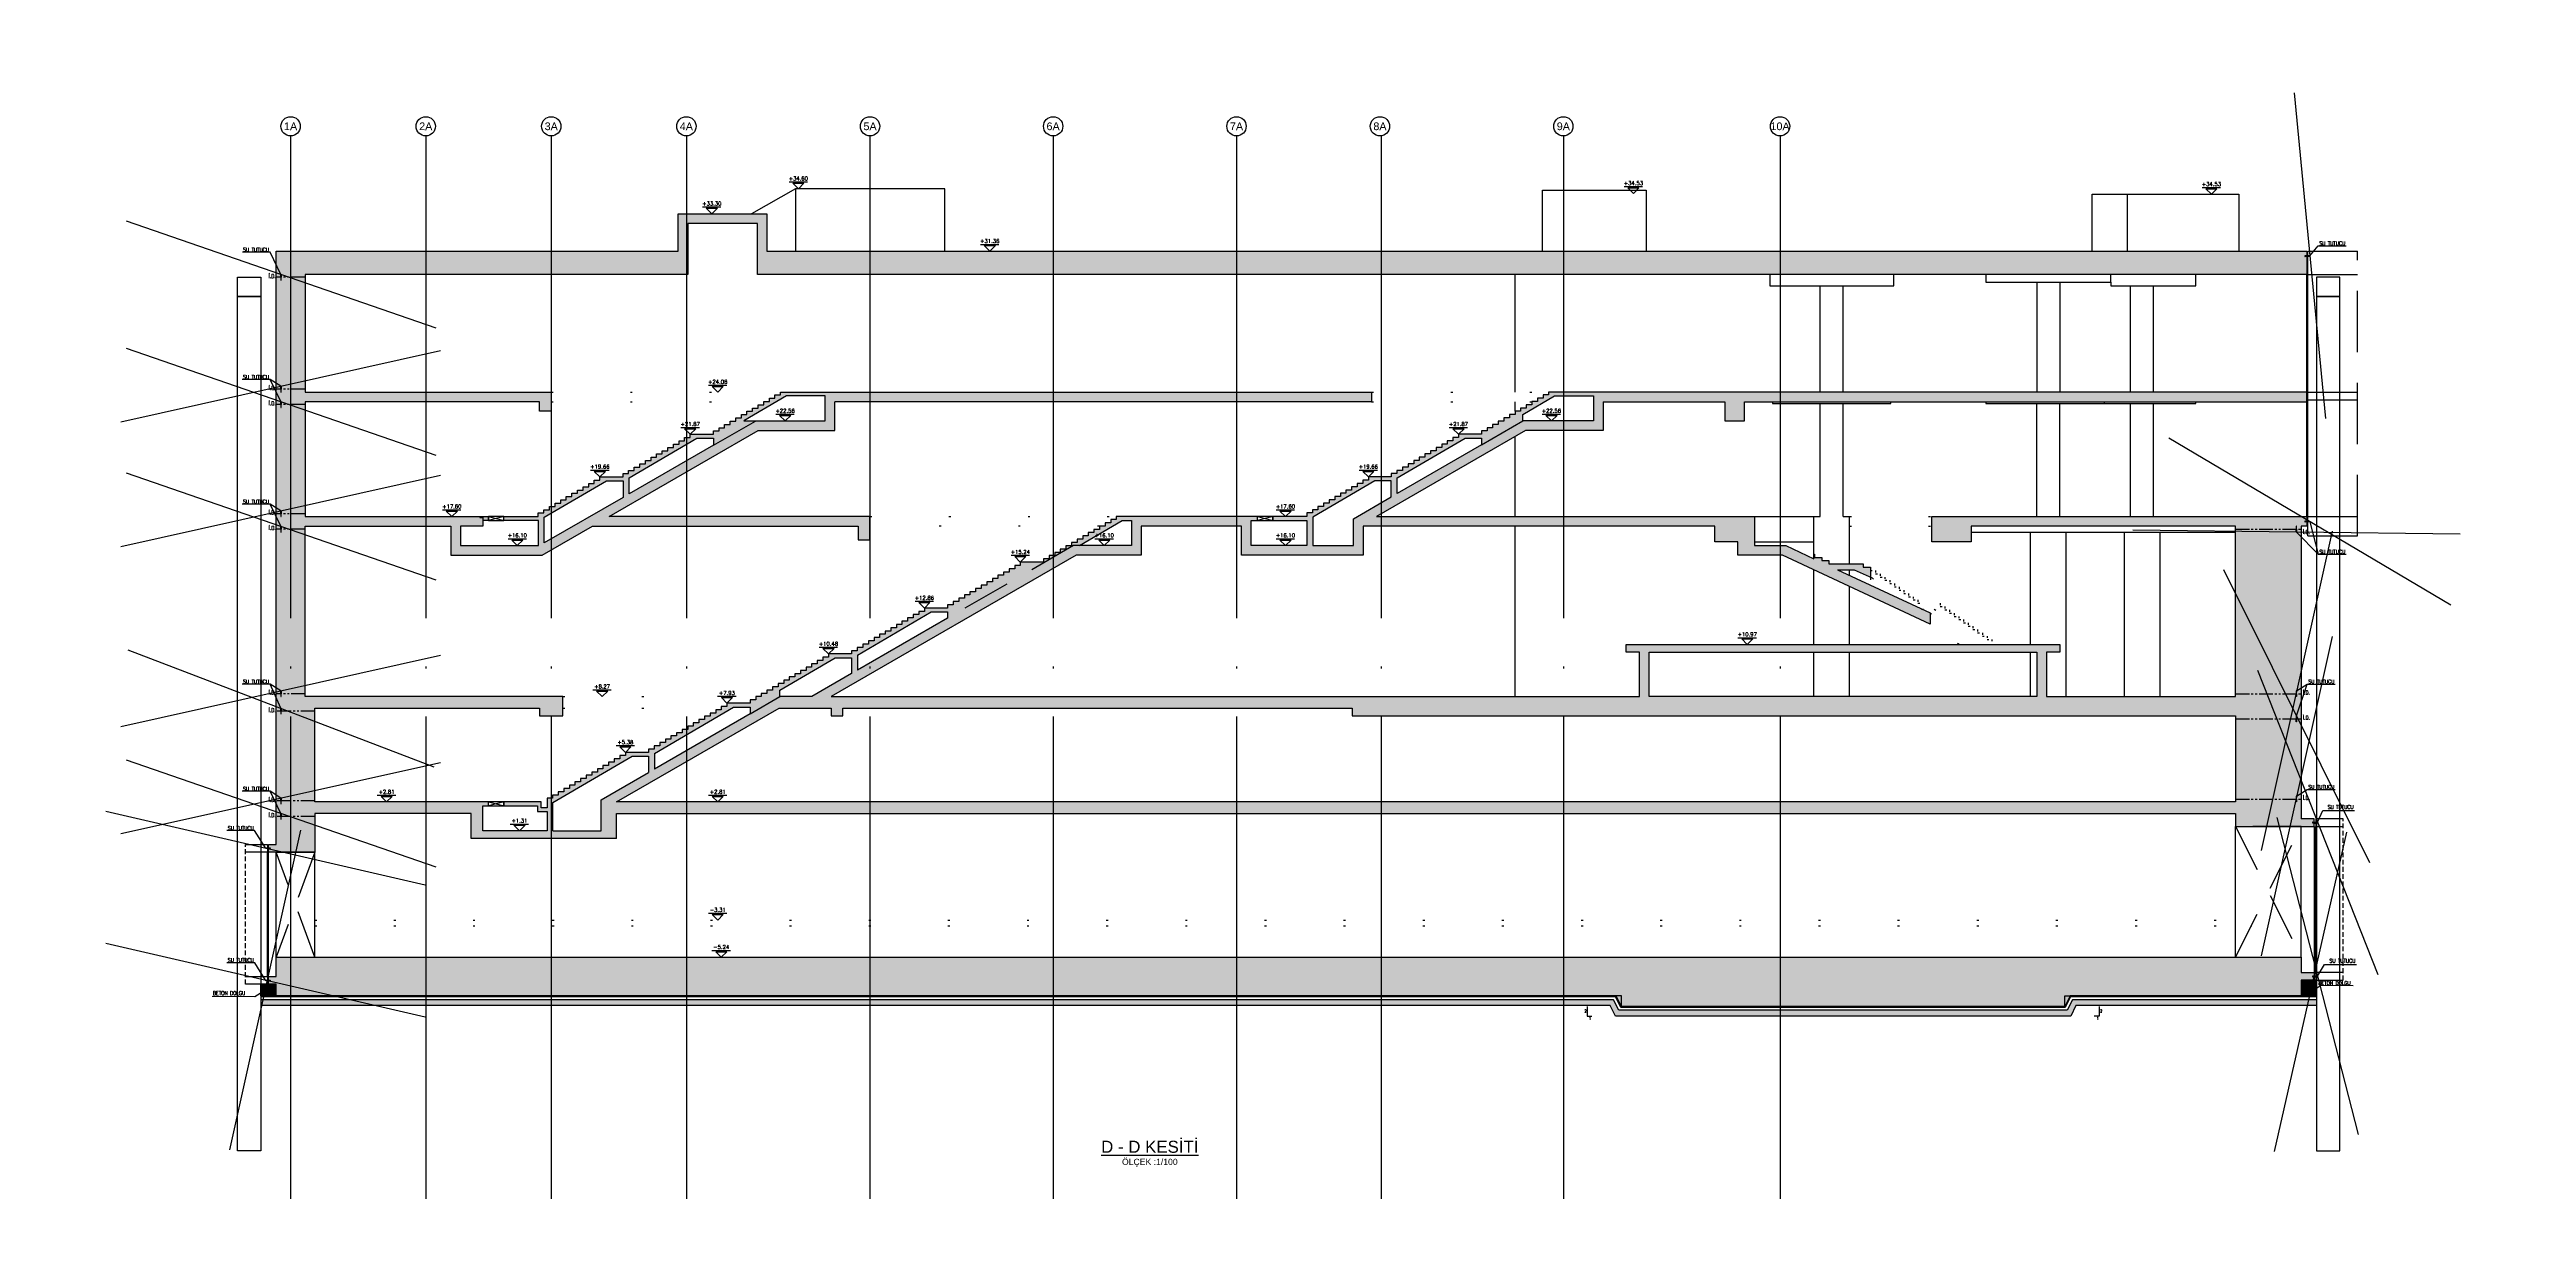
# Model space of a CAD drawing. Header units: millimetres. Extents: x 400408 to 401352, y 4543980 to 4544157.
# Drawn here: x 400807.4 to 400935.7, y 4544011.4 to 4544071.7 of the extents above; entities that cross this region are included whole.
import ezdxf
from ezdxf.enums import TextEntityAlignment as Align

# ---------------------------------------------------------------- set-up
doc = ezdxf.new("R2010")
doc.units = ezdxf.units.MM
for name, pattern in [('ACAD_ISO05W100', [33, 24, -3, 0, -3, 0, -3]), ('AKS', [3, 2.5, -0.25, 0, -0.25]), ('CIZGI', [0.4, 0.25, -0.15]), ('CONTINU', [0]), ('Dot', [4, 0, -4]), ('HIDDEN', [0.375, 0.25, -0.125]), ('HIDDEN2', [4.7625, 3.175, -1.5875]), ('UUC-ST-KAL-I05-101-U-000$0$ACAD_ISO05W100', [33, 24, -3, 0, -3, 0, -3])]:
    doc.linetypes.add(name, pattern=pattern)
for name, color, linetype in [('aks prota', 2, 'AKS'), ('caks prota', 4, 'Continuous'), ('görünüş prota', 4, 'Continuous'), ('inşaat derzi prota', 11, 'Continuous'), ('kesik prota', 2, 'CIZGI'), ('kesit prota', 1, 'Continuous'), ('kesit tarama prota', 252, 'Continuous'), ('kolon tarama prota', 252, 'Continuous'), ('kot prota', 4, 'Continuous'), ('merdiven prota', 2, 'Continuous'), ('not yazısı prota', 6, 'Continuous'), ('not çizgisi prota', 4, 'Continuous'), ('PRT-CST-rc_level', 6, 'Continuous'), ('PRT-CST-rc_levermark', 4, 'Continuous'), ('st_s_not yazısı', 6, 'Continuous'), ('st_s_su tutucu', 2, 'Continuous'), ('st_s_ölçü', 4, 'Continuous'), ('t35 prota', 3, 'Continuous'), ('taks prota', 7, 'Continuous'), ('tplan prota', 7, 'Continuous'), ('UUC-ST-KAL-I05-101-U-000$0$st_s_su tutucu', 2, 'Continuous')]:
    doc.layers.add(name, color=color, linetype=linetype)
doc.layers.add('PRT-KD-kazik', color=172, linetype='Continuous', lineweight=25)
doc.styles.add('Arial', font='Arial.ttf')
doc.styles.add('NOT', font='romanstw.shx')
doc.styles.add('OLCU', font='romanstw.shx')
doc.styles.add('TAKS', font='Arial Unicode.ttf')
doc.styles.add('TSIMPLEX', font='romanstw.shx')
doc.dimstyles.new('1-50', dxfattribs={"dimtxt": 10, "dimasz": 4, "dimexe": 4, "dimexo": 8, "dimgap": 4, "dimtad": 1, "dimdec": 1, "dimrnd": 0.05, "dimzin": 9, "dimdsep": 46, "dimtxsty": 'OLCU', "dimblk1": 'OBLIQUE', "dimblk2": 'OBLIQUE', "dimsah": 1, "dimcen": 2, "dimdle": 4, "dimclrd": 4, "dimclre": 4, "dimclrt": 3, "dimadec": 1, "dimazin": 0, "dimtfac": 1, "dimtdec": 1, "dimtix": 1, "dimtmove": 2, "dimatfit": 3, "dimldrblk": 'OBLIQUE', "dimfxl": 1, "dimtvp": 1, "dimtolj": 1, "dimtzin": 1, "dimarcsym": 0})

# ---------------------------------------------------------------- blocks, each defined once
blk = doc.blocks.new('KOTK5')
at = {"layer": 'PRT-CST-rc_levermark'}
blk.add_line((217, 160), (-213, 160), dxfattribs=at)
blk.add_lwpolyline([(130, 130), (-130, 130), (0, 0)], close=True, dxfattribs=at)
at = {"layer": 'PRT-CST-rc_level', "style": 'OLCU'}
blk.add_attdef('000.00', text='', height=90, dxfattribs=at).set_placement((0, 193), align=Align.CENTER)
blk = doc.blocks.new('_Oblique')
at = {"layer": 'st_s_ölçü', "lineweight": -2}
blk.add_line((-0.5, -0.5), (0.5, 0.5), dxfattribs=at)
blk = doc.blocks.new('D')
at = {"layer": 'st_s_su tutucu', "linetype": 'CONTINU', "ltscale": 0.2}
for p, q in [((-39988, 52508), (-39993, 52508)), ((-39993, 52508), (-39993, 52507)), ((-39993, 52507), (-39991, 52506)), ((-39993, 52449), (-39991, 52450)), ((-39993, 52448), (-39993, 52449)), ((-39988, 52448), (-39993, 52448)), ((-39991, 52499), (-39992, 52499)), ((-39992, 52499), (-39992, 52498)), ((-39992, 52498), (-39991, 52498)), ((-39991, 52489), (-39992, 52489)), ((-39992, 52489), (-39992, 52488)), ((-39992, 52488), (-39991, 52488)), ((-39991, 52479), (-39992, 52479)), ((-39992, 52479), (-39992, 52478)), ((-39992, 52478), (-39991, 52478)), ((-39992, 52468), (-39992, 52469)), ((-39992, 52469), (-39991, 52469)), ((-39991, 52468), (-39992, 52468)), ((-39992, 52458), (-39992, 52459)), ((-39992, 52459), (-39991, 52459)), ((-39991, 52458), (-39992, 52458)), ((-39991, 52506), (-39991, 52499)), ((-39991, 52498), (-39991, 52489)), ((-39991, 52488), (-39991, 52479)), ((-39991, 52469), (-39991, 52478)), ((-39991, 52459), (-39991, 52468)), ((-39991, 52450), (-39991, 52458)), ((-39990, 52506), (-39988, 52507)), ((-39990, 52499), (-39990, 52506)), ((-39989, 52499), (-39990, 52499)), ((-39990, 52489), (-39990, 52498)), ((-39990, 52498), (-39989, 52498)), ((-39989, 52489), (-39990, 52489)), ((-39990, 52479), (-39990, 52488)), ((-39990, 52488), (-39989, 52488)), ((-39989, 52479), (-39990, 52479)), ((-39990, 52478), (-39989, 52478)), ((-39990, 52478), (-39990, 52469)), ((-39990, 52469), (-39989, 52469)), ((-39989, 52468), (-39990, 52468)), ((-39990, 52468), (-39990, 52459)), ((-39990, 52459), (-39989, 52459)), ((-39989, 52458), (-39990, 52458)), ((-39990, 52458), (-39990, 52450)), ((-39990, 52450), (-39988, 52449)), ((-39989, 52498), (-39989, 52499)), ((-39989, 52488), (-39989, 52489)), ((-39989, 52478), (-39989, 52479)), ((-39989, 52469), (-39989, 52468)), ((-39989, 52459), (-39989, 52458)), ((-39988, 52507), (-39988, 52508)), ((-39988, 52449), (-39988, 52448))]:
    blk.add_line(p, q, dxfattribs=at)

msp = doc.modelspace()

# ---------------------------------------------------------------- hatches: boundary and pattern name
at = {"layer": 'kesit tarama prota'}
h = msp.add_hatch(color=256, dxfattribs=at)
h.dxf.hatch_style = 1
h.paths.add_polyline_path([(400924.324, 4544061.208), (400844.548, 4544061.208), (400844.548, 4544063.148), (400839.945, 4544063.148), (400839.945, 4544061.208), (400819.121, 4544061.208), (400819.121, 4544030.458), (400818.721, 4544030.458), (400818.721, 4544030.058), (400821.121, 4544030.058), (400821.121, 4544032.058), (400829.221, 4544032.058), (400829.221, 4544030.758), (400836.758, 4544030.758), (400836.758, 4544032.058), (400920.622, 4544032.058), (400920.622, 4544031.388), (400924.705, 4544031.388), (400924.705, 4544031.788), (400924.024, 4544031.788), (400924.024, 4544046.948), (400924.324, 4544046.948), (400924.324, 4544047.448), (400904.885, 4544047.448), (400904.885, 4544046.148), (400906.926, 4544046.148), (400906.926, 4544046.948), (400920.622, 4544046.948), (400920.622, 4544038.118), (400910.839, 4544038.118), (400910.839, 4544040.418), (400911.53, 4544040.418), (400911.53, 4544040.818), (400889.062, 4544040.818), (400889.062, 4544040.418), (400889.743, 4544040.418), (400889.743, 4544038.118), (400847.869, 4544038.118), (400860.565, 4544045.448), (400863.934, 4544045.448), (400863.934, 4544046.948), (400869.129, 4544046.948), (400869.129, 4544045.448), (400875.429, 4544045.448), (400875.429, 4544046.948), (400893.655, 4544046.948), (400893.655, 4544046.148), (400894.847, 4544046.148), (400894.847, 4544045.448), (400897.154, 4544045.448), (400904.797, 4544041.878), (400904.797, 4544042.455), (400899.996, 4544044.698), (400900.866, 4544044.698), (400901.706, 4544044.313), (400901.706, 4544044.658), (400901.706, 4544044.828), (400901.335, 4544044.828), (400901.335, 4544044.998), (400899.562, 4544044.998), (400899.562, 4544045.168), (400899.192, 4544045.168), (400899.192, 4544045.338), (400898.781, 4544045.338), (400898.781, 4544045.266), (400897.32, 4544045.948), (400895.698, 4544045.948), (400895.698, 4544047.448), (400876.117, 4544047.448), (400883.842, 4544051.908), (400887.864, 4544051.908), (400887.864, 4544053.408), (400894.166, 4544053.408), (400894.166, 4544052.408), (400895.187, 4544052.408), (400895.187, 4544053.408), (400924.324, 4544053.408), (400924.324, 4544053.908), (400885.04, 4544053.908), (400885.04, 4544053.758), (400884.75, 4544053.758), (400884.75, 4544053.588), (400884.46, 4544053.588), (400884.46, 4544053.418), (400884.17, 4544053.418), (400884.17, 4544053.248), (400883.88, 4544053.248), (400883.88, 4544053.078), (400883.59, 4544053.078), (400883.59, 4544052.908), (400883.3, 4544052.908), (400883.3, 4544052.738), (400883.01, 4544052.738), (400883.01, 4544052.568), (400882.72, 4544052.568), (400882.72, 4544052.398), (400882.43, 4544052.398), (400882.43, 4544052.228), (400882.14, 4544052.228), (400882.14, 4544052.058), (400881.85, 4544052.058), (400881.85, 4544051.888), (400881.56, 4544051.888), (400881.56, 4544051.718), (400880.37, 4544051.718), (400880.37, 4544051.548), (400880.08, 4544051.548), (400880.08, 4544051.378), (400879.79, 4544051.378), (400879.79, 4544051.208), (400879.5, 4544051.208), (400879.5, 4544051.038), (400879.21, 4544051.038), (400879.21, 4544050.868), (400878.92, 4544050.868), (400878.92, 4544050.698), (400878.63, 4544050.698), (400878.63, 4544050.528), (400878.34, 4544050.528), (400878.34, 4544050.358), (400878.05, 4544050.358), (400878.05, 4544050.188), (400877.76, 4544050.188), (400877.76, 4544050.018), (400877.47, 4544050.018), (400877.47, 4544049.848), (400877.18, 4544049.848), (400877.18, 4544049.678), (400876.89, 4544049.678), (400876.89, 4544049.508), (400875.7, 4544049.508), (400875.7, 4544049.338), (400875.41, 4544049.338), (400875.41, 4544049.168), (400875.12, 4544049.168), (400875.12, 4544048.998), (400874.83, 4544048.998), (400874.83, 4544048.828), (400874.54, 4544048.828), (400874.54, 4544048.658), (400874.25, 4544048.658), (400874.25, 4544048.488), (400873.96, 4544048.488), (400873.96, 4544048.318), (400873.67, 4544048.318), (400873.67, 4544048.148), (400873.38, 4544048.148), (400873.38, 4544047.978), (400873.09, 4544047.978), (400873.09, 4544047.808), (400872.8, 4544047.808), (400872.8, 4544047.638), (400872.51, 4544047.638), (400872.51, 4544047.448), (400870.754, 4544047.448), (400870.754, 4544047.248), (400872.52, 4544047.248), (400872.52, 4544045.948), (400869.629, 4544045.948), (400869.629, 4544047.248), (400869.954, 4544047.248), (400869.954, 4544047.448), (400862.642, 4544047.448), (400862.642, 4544047.298), (400862.352, 4544047.298), (400862.352, 4544047.128), (400862.062, 4544047.128), (400862.062, 4544046.958), (400861.772, 4544046.958), (400861.772, 4544046.788), (400861.482, 4544046.788), (400861.482, 4544046.618), (400861.192, 4544046.618), (400861.192, 4544046.448), (400860.902, 4544046.448), (400860.902, 4544046.278), (400860.612, 4544046.278), (400860.612, 4544046.108), (400860.322, 4544046.108), (400860.322, 4544045.938), (400860.032, 4544045.938), (400860.032, 4544045.768), (400859.742, 4544045.768), (400859.742, 4544045.598), (400859.452, 4544045.598), (400859.452, 4544045.428), (400859.162, 4544045.428), (400859.162, 4544045.258), (400858.872, 4544045.258), (400858.872, 4544045.088), (400857.672, 4544045.088), (400857.672, 4544044.918), (400857.382, 4544044.918), (400857.382, 4544044.748), (400857.092, 4544044.748), (400857.092, 4544044.578), (400856.802, 4544044.578), (400856.802, 4544044.408), (400856.512, 4544044.408), (400856.512, 4544044.238), (400856.222, 4544044.238), (400856.222, 4544044.068), (400855.932, 4544044.068), (400855.932, 4544043.898), (400855.642, 4544043.898), (400855.642, 4544043.728), (400855.352, 4544043.728), (400855.352, 4544043.558), (400855.062, 4544043.558), (400855.062, 4544043.388), (400854.772, 4544043.388), (400854.772, 4544043.218), (400854.482, 4544043.218), (400854.482, 4544043.048), (400854.192, 4544043.048), (400854.192, 4544042.878), (400853.902, 4544042.878), (400853.902, 4544042.708), (400852.702, 4544042.708), (400852.702, 4544042.538), (400852.412, 4544042.538), (400852.412, 4544042.368), (400852.122, 4544042.368), (400852.122, 4544042.198), (400851.832, 4544042.198), (400851.832, 4544042.028), (400851.542, 4544042.028), (400851.542, 4544041.858), (400851.252, 4544041.858), (400851.252, 4544041.688), (400850.962, 4544041.688), (400850.962, 4544041.518), (400850.672, 4544041.518), (400850.672, 4544041.348), (400850.382, 4544041.348), (400850.382, 4544041.178), (400850.092, 4544041.178), (400850.092, 4544041.008), (400849.802, 4544041.008), (400849.802, 4544040.838), (400849.512, 4544040.838), (400849.512, 4544040.668), (400849.222, 4544040.668), (400849.222, 4544040.498), (400848.932, 4544040.498), (400848.932, 4544040.328), (400847.732, 4544040.328), (400847.732, 4544040.158), (400847.442, 4544040.158), (400847.442, 4544039.988), (400847.152, 4544039.988), (400847.152, 4544039.818), (400846.862, 4544039.818), (400846.862, 4544039.648), (400846.572, 4544039.648), (400846.572, 4544039.478), (400846.282, 4544039.478), (400846.282, 4544039.308), (400845.992, 4544039.308), (400845.992, 4544039.138), (400845.702, 4544039.138), (400845.702, 4544038.968), (400845.412, 4544038.968), (400845.412, 4544038.798), (400845.122, 4544038.798), (400845.122, 4544038.628), (400844.832, 4544038.628), (400844.832, 4544038.458), (400844.542, 4544038.458), (400844.542, 4544038.288), (400844.252, 4544038.288), (400844.252, 4544038.118), (400843.962, 4544038.118), (400843.962, 4544037.948), (400843.672, 4544037.948), (400843.672, 4544037.778), (400842.472, 4544037.778), (400842.472, 4544037.608), (400842.182, 4544037.608), (400842.182, 4544037.438), (400841.892, 4544037.438), (400841.892, 4544037.268), (400841.602, 4544037.268), (400841.602, 4544037.098), (400841.312, 4544037.098), (400841.312, 4544036.928), (400841.022, 4544036.928), (400841.022, 4544036.758), (400840.732, 4544036.758), (400840.732, 4544036.588), (400840.442, 4544036.588), (400840.442, 4544036.418), (400840.152, 4544036.418), (400840.152, 4544036.248), (400839.862, 4544036.248), (400839.862, 4544036.078), (400839.572, 4544036.078), (400839.572, 4544035.908), (400839.282, 4544035.908), (400839.282, 4544035.738), (400838.992, 4544035.738), (400838.992, 4544035.568), (400838.702, 4544035.568), (400838.702, 4544035.398), (400838.412, 4544035.398), (400838.412, 4544035.228), (400837.212, 4544035.228), (400837.212, 4544035.058), (400836.922, 4544035.058), (400836.922, 4544034.888), (400836.632, 4544034.888), (400836.632, 4544034.718), (400836.342, 4544034.718), (400836.342, 4544034.548), (400836.052, 4544034.548), (400836.052, 4544034.378), (400835.762, 4544034.378), (400835.762, 4544034.208), (400835.472, 4544034.208), (400835.472, 4544034.038), (400835.182, 4544034.038), (400835.182, 4544033.868), (400834.892, 4544033.868), (400834.892, 4544033.698), (400834.602, 4544033.698), (400834.602, 4544033.528), (400834.312, 4544033.528), (400834.312, 4544033.358), (400834.022, 4544033.358), (400834.022, 4544033.188), (400833.732, 4544033.188), (400833.732, 4544033.018), (400833.442, 4544033.018), (400833.442, 4544032.848), (400833.152, 4544032.848), (400833.152, 4544032.358), (400832.852, 4544032.358), (400832.852, 4544032.658), (400830.921, 4544032.658), (400830.921, 4544032.458), (400832.652, 4544032.458), (400832.652, 4544032.158), (400833.152, 4544032.158), (400833.152, 4544031.158), (400829.821, 4544031.158), (400829.821, 4544032.458), (400830.121, 4544032.458), (400830.121, 4544032.658), (400821.121, 4544032.658), (400821.121, 4544037.518), (400832.771, 4544037.518), (400832.771, 4544037.118), (400833.971, 4544037.118), (400833.971, 4544038.118), (400820.621, 4544038.118), (400820.621, 4544046.948), (400828.171, 4544046.948), (400828.171, 4544045.448), (400832.905, 4544045.448), (400835.503, 4544046.948), (400849.271, 4544046.948), (400849.271, 4544046.248), (400849.871, 4544046.248), (400849.871, 4544047.448), (400836.369, 4544047.448), (400844.094, 4544051.908), (400848.056, 4544051.908), (400848.056, 4544053.408), (400875.871, 4544053.408), (400875.871, 4544053.908), (400845.252, 4544053.908), (400845.252, 4544053.758), (400844.962, 4544053.758), (400844.962, 4544053.588), (400844.672, 4544053.588), (400844.672, 4544053.418), (400844.382, 4544053.418), (400844.382, 4544053.248), (400844.092, 4544053.248), (400844.092, 4544053.078), (400843.802, 4544053.078), (400843.802, 4544052.908), (400843.512, 4544052.908), (400843.512, 4544052.738), (400843.222, 4544052.738), (400843.222, 4544052.568), (400842.932, 4544052.568), (400842.932, 4544052.398), (400842.642, 4544052.398), (400842.642, 4544052.228), (400842.352, 4544052.228), (400842.352, 4544052.058), (400842.062, 4544052.058), (400842.062, 4544051.888), (400841.772, 4544051.888), (400841.772, 4544051.718), (400840.572, 4544051.718), (400840.572, 4544051.548), (400840.282, 4544051.548), (400840.282, 4544051.378), (400839.992, 4544051.378), (400839.992, 4544051.208), (400839.702, 4544051.208), (400839.702, 4544051.038), (400839.412, 4544051.038), (400839.412, 4544050.868), (400839.122, 4544050.868), (400839.122, 4544050.698), (400838.832, 4544050.698), (400838.832, 4544050.528), (400838.542, 4544050.528), (400838.542, 4544050.358), (400838.252, 4544050.358), (400838.252, 4544050.188), (400837.962, 4544050.188), (400837.962, 4544050.018), (400837.672, 4544050.018), (400837.672, 4544049.848), (400837.382, 4544049.848), (400837.382, 4544049.678), (400837.092, 4544049.678), (400837.092, 4544049.508), (400835.892, 4544049.508), (400835.892, 4544049.338), (400835.602, 4544049.338), (400835.602, 4544049.168), (400835.312, 4544049.168), (400835.312, 4544048.998), (400835.022, 4544048.998), (400835.022, 4544048.828), (400834.732, 4544048.828), (400834.732, 4544048.658), (400834.442, 4544048.658), (400834.442, 4544048.488), (400834.152, 4544048.488), (400834.152, 4544048.318), (400833.862, 4544048.318), (400833.862, 4544048.148), (400833.572, 4544048.148), (400833.572, 4544047.978), (400833.282, 4544047.978), (400833.282, 4544047.808), (400832.992, 4544047.808), (400832.992, 4544047.638), (400832.702, 4544047.638), (400832.702, 4544047.448), (400830.921, 4544047.448), (400830.921, 4544047.248), (400832.712, 4544047.248), (400832.712, 4544045.948), (400828.671, 4544045.948), (400828.671, 4544046.948), (400829.821, 4544046.948), (400829.821, 4544047.248), (400830.121, 4544047.248), (400830.121, 4544047.448), (400820.621, 4544047.448), (400820.621, 4544053.408), (400832.771, 4544053.408), (400832.771, 4544052.908), (400833.371, 4544052.908), (400833.371, 4544053.908), (400820.621, 4544053.908), (400820.621, 4544060.008), (400840.445, 4544060.008), (400840.445, 4544062.648), (400844.048, 4544062.648), (400844.048, 4544060.008), (400924.324, 4544060.008)])
h.paths.add_polyline_path([(400847.556, 4544053.708), (400847.556, 4544052.408), (400843.345, 4544052.408), (400845.562, 4544053.708)], flags=16)
h.paths.add_polyline_path([(400841.782, 4544051.518), (400841.782, 4544051.151), (400837.402, 4544048.622), (400837.402, 4544049.458), (400840.916, 4544051.518)], flags=16)
h.paths.add_polyline_path([(400860.735, 4544045.948), (400862.952, 4544047.248), (400863.434, 4544047.248), (400863.434, 4544045.948)], flags=16)
h.paths.add_polyline_path([(400853.046, 4544042.508), (400853.902, 4544042.508), (400853.902, 4544042.178), (400849.232, 4544039.482), (400849.232, 4544040.272)], flags=16)
h.paths.add_polyline_path([(400837.102, 4544049.308), (400837.102, 4544048.449), (400833.012, 4544046.087), (400833.012, 4544047.418), (400836.236, 4544049.308)], flags=16)
h.paths.add_polyline_path([(400848.932, 4544040.128), (400848.932, 4544039.309), (400846.869, 4544038.118), (400845.215, 4544038.118), (400845.215, 4544038.45), (400848.076, 4544040.128)], flags=16)
h.paths.add_polyline_path([(400874.857, 4544037.518), (400874.857, 4544037.118), (400920.622, 4544037.118), (400920.622, 4544032.658), (400836.758, 4544032.658), (400845.175, 4544037.518), (400847.871, 4544037.518), (400847.871, 4544037.118), (400848.471, 4544037.118), (400848.471, 4544037.518)], flags=16)
h.paths.add_polyline_path([(400843.682, 4544037.578), (400843.682, 4544037.233), (400838.712, 4544034.364), (400838.712, 4544035.172), (400842.816, 4544037.578)], flags=16)
h.paths.add_polyline_path([(400872.82, 4544047.418), (400876.045, 4544049.308), (400876.89, 4544049.308), (400876.89, 4544048.472), (400874.929, 4544047.34), (400874.929, 4544045.948), (400872.82, 4544045.948)], flags=16)
h.paths.add_polyline_path([(400877.19, 4544049.452), (400880.715, 4544051.518), (400881.56, 4544051.518), (400881.56, 4544051.168), (400877.19, 4544048.645)], flags=16)
h.paths.add_polyline_path([(400838.412, 4544035.028), (400838.412, 4544034.191), (400835.958, 4544032.774), (400835.958, 4544031.158), (400833.452, 4544031.158), (400833.452, 4544032.622), (400837.556, 4544035.028)], flags=16)
h.paths.add_polyline_path([(400883.708, 4544052.745), (400885.35, 4544053.708), (400887.364, 4544053.708), (400887.364, 4544052.408), (400883.708, 4544052.408)], flags=16)
h.paths.add_polyline_path([(400890.253, 4544040.418), (400910.33, 4544040.418), (400910.33, 4544038.118), (400890.253, 4544038.118)], flags=16)
h = msp.add_hatch(color=256, dxfattribs=at)
h.dxf.hatch_style = 1
h.paths.add_polyline_path([(400924.705, 4544023.816), (400924.024, 4544023.816), (400924.024, 4544024.608), (400820.757, 4544024.608), (400820.621, 4544024.608), (400820.621, 4544024.608), (400819.121, 4544024.608), (400819.121, 4544023.608), (400818.721, 4544023.608), (400818.721, 4544023.208), (400819.121, 4544023.208), (400819.121, 4544022.608), (400888.532, 4544022.608), (400888.807, 4544022.058), (400911.775, 4544022.058), (400912.05, 4544022.608), (400924.024, 4544022.608), (400924.024, 4544023.416), (400924.705, 4544023.416)])
h = msp.add_hatch(color=256, dxfattribs=at)
h.dxf.hatch_style = 1
h.paths.add_polyline_path([(400819.121, 4544023.208), (400818.321, 4544023.208), (400818.321, 4544022.608), (400819.121, 4544022.608)])
h = msp.add_hatch(color=256, dxfattribs=at)
h.dxf.hatch_style = 1
h.paths.add_polyline_path([(400924.824, 4544023.416), (400924.024, 4544023.416), (400924.024, 4544022.608), (400924.824, 4544022.608)])
h = msp.add_hatch(dxfattribs=at)
h.set_pattern_fill('AR-CONC', color=253, scale=0.001)
h.set_pattern_definition([(50, (400992.4488, 4543716.41628), (0.18218467, -0.015939086), [0.01905, -0.20955]), (355, (400992.4488, 4543716.41628), (-0.03524342, 0.19105685), [0.01524, -0.16764058]), (100.451445, (400992.46398, 4543716.41495), (0.14694125, 0.17511775), [0.01619001, -0.17809024]), (46.1842, (400992.4488, 4543716.46708), (0.27107904, -0.04204233), [0.028575, -0.314325]), (96.63556, (400992.4714, 4543716.46357), (0.23740413, 0.24742612), [0.02428502, -0.2671356]), (351.18415, (400992.4488, 4543716.46708), (0.23740413, 0.24742612), [0.02285997, -0.25145973]), (21, (400992.4742, 4543716.45438), (0.15161439, -0.1022652), [0.01905, -0.20955]), (326, (400992.4742, 4543716.45438), (0.06180203, 0.18418797), [0.01524, -0.16764]), (71.451445, (400992.48683, 4543716.44585), (0.21341642, 0.08192277), [0.01619001, -0.17808994]), (37.5, (400992.4488, 4543716.416276), (0.003088603, 0.084555039), [0, -0.165608, 0, -0.17018, 0, -0.168275]), (7.5, (400992.4488, 4543716.41628), (0.066819663, 0.100180575), [0, -0.097028, 0, -0.161798, 0, -0.064135]), (327.5, (400992.39216, 4543716.416276), (0.135590595, -0.005728744), [0, -0.0635, 0, -0.19812, 0, -0.26289]), (317.5, (400992.36676, 4543716.41628), (0.14812918, 0.02542649), [0, -0.08255, 0, -0.131572, 0, -0.18669])])
h.paths.add_polyline_path([(400912.084, 4544021.558), (400912.359, 4544022.108), (400924.824, 4544022.108), (400924.824, 4544022.408), (400912.173, 4544022.408), (400911.898, 4544021.858), (400888.684, 4544021.858), (400888.409, 4544022.408), (400818.321, 4544022.408), (400818.321, 4544022.108), (400888.223, 4544022.108), (400888.498, 4544021.558)])

# ---------------------------------------------------------------- linework, layer by layer
at = {"layer": 'aks prota', "ltscale": 10}
for p, q in [((400819.871, 4544067.182), (400819.871, 4544011.376)), ((400826.871, 4544067.182), (400826.871, 4544011.376)), ((400833.371, 4544067.182), (400833.371, 4544011.376)), ((400840.371, 4544067.182), (400840.371, 4544011.376)), ((400849.871, 4544067.182), (400849.871, 4544011.376)), ((400859.371, 4544067.182), (400859.371, 4544011.376)), ((400868.871, 4544067.182), (400868.871, 4544011.376)), ((400876.371, 4544067.182), (400876.371, 4544011.376)), ((400885.802, 4544067.182), (400885.802, 4544011.376)), ((400897.028, 4544067.182), (400897.028, 4544011.376))]:
    msp.add_line(p, q, dxfattribs=at)
at = {"layer": 'caks prota', "ltscale": 0.05}
for centre in [(400819.871, 4544067.682), (400826.871, 4544067.682), (400833.371, 4544067.682), (400840.371, 4544067.682), (400849.887, 4544067.682), (400859.371, 4544067.682), (400868.871, 4544067.682), (400876.302, 4544067.682), (400885.802, 4544067.682), (400897.028, 4544067.682)]:
    msp.add_circle(centre, 0.5, dxfattribs=at)
at = {"layer": 'görünüş prota', "color": 4}
for p, q in [((400846.033, 4544064.448), (400846.033, 4544061.208)), ((400853.762, 4544064.448), (400846.033, 4544064.448)), ((400853.762, 4544061.208), (400853.762, 4544064.448)), ((400915.021, 4544061.208), (400915.021, 4544064.158)), ((400883.308, 4544053.908), (400883.308, 4544060.008)), ((400899.104, 4544053.908), (400899.104, 4544059.408)), ((400900.304, 4544053.908), (400900.304, 4544059.408)), ((400910.33, 4544059.608), (400910.33, 4544053.908)), ((400911.53, 4544059.608), (400911.53, 4544053.908)), ((400915.176, 4544053.908), (400915.176, 4544059.408)), ((400916.376, 4544053.908), (400916.376, 4544059.408)), ((400924.325, 4544053.908), (400924.325, 4544060.008)), ((400883.308, 4544052.908), (400883.308, 4544053.408)), ((400899.104, 4544047.448), (400899.104, 4544053.308)), ((400900.304, 4544047.448), (400900.304, 4544053.308)), ((400910.33, 4544047.448), (400910.33, 4544053.308)), ((400911.53, 4544047.448), (400911.53, 4544053.308)), ((400915.176, 4544047.448), (400915.176, 4544053.308)), ((400916.376, 4544047.448), (400916.376, 4544053.308)), ((400924.324, 4544047.448), (400924.324, 4544053.408)), ((400883.308, 4544052.177), (400883.308, 4544052.183)), ((400883.308, 4544047.448), (400883.308, 4544051.6)), ((400883.308, 4544038.118), (400883.308, 4544046.948)), ((400898.781, 4544045.266), (400898.781, 4544047.448)), ((400900.622, 4544044.998), (400900.622, 4544047.448)), ((400910.006, 4544040.818), (400910.006, 4544046.648)), ((400911.852, 4544038.118), (400911.852, 4544046.648)), ((400914.852, 4544046.648), (400914.852, 4544038.118)), ((400916.696, 4544046.648), (400916.696, 4544038.118)), ((400898.781, 4544040.818), (400898.781, 4544044.688)), ((400900.622, 4544044.406), (400900.622, 4544044.698)), ((400900.622, 4544040.818), (400900.622, 4544043.828)), ((400898.781, 4544038.118), (400898.781, 4544040.418)), ((400900.622, 4544038.118), (400900.622, 4544040.418)), ((400910.006, 4544038.118), (400910.006, 4544040.418)), ((400821.121, 4544024.608), (400821.121, 4544030.058))]:
    msp.add_line(p, q, dxfattribs=at)
at = {"layer": 'görünüş prota', "color": 4, "linetype": 'Dot'}
for p, q in [((400821.121, 4544026.538), (400920.622, 4544026.538)), ((400821.121, 4544026.238), (400920.622, 4544026.238))]:
    msp.add_line(p, q, dxfattribs=at)
at = {"layer": 'görünüş prota', "color": 4}
for points in [[(400846.033, 4544064.448), (400843.751, 4544063.148)], [(400884.725, 4544061.208), (400884.725, 4544064.378), (400890.092, 4544064.378), (400890.092, 4544061.208)], [(400913.202, 4544061.208), (400913.202, 4544064.158), (400920.795, 4544064.158), (400920.795, 4544061.208)], [(400896.492, 4544060.008), (400896.492, 4544059.408), (400902.917, 4544059.408), (400902.917, 4544060.008)], [(400907.695, 4544060.008), (400907.695, 4544059.608), (400914.164, 4544059.608), (400914.164, 4544060.008)], [(400914.164, 4544059.608), (400914.164, 4544059.408), (400918.569, 4544059.408), (400918.569, 4544060.008)], [(400896.629, 4544053.408), (400896.629, 4544053.308), (400902.775, 4544053.308), (400902.775, 4544053.408)], [(400907.692, 4544053.408), (400907.692, 4544053.308), (400913.838, 4544053.308), (400913.838, 4544053.408)], [(400913.838, 4544053.308), (400918.569, 4544053.308), (400918.569, 4544053.408)], [(400830.921, 4544047.448), (400830.121, 4544047.448)], [(400830.121, 4544047.248), (400830.921, 4544047.248)], [(400870.754, 4544047.448), (400869.954, 4544047.448)], [(400869.954, 4544047.248), (400870.754, 4544047.248)], [(400895.698, 4544047.448), (400899.104, 4544047.448)], [(400900.304, 4544047.448), (400900.622, 4544047.448)], [(400906.926, 4544046.648), (400920.622, 4544046.648)], [(400895.698, 4544046.148), (400898.781, 4544046.148)], [(400830.921, 4544032.658), (400830.121, 4544032.658)], [(400830.121, 4544032.458), (400830.921, 4544032.458)], [(400924.024, 4544024.608), (400924.024, 4544031.388)], [(400924.705, 4544031.388), (400924.705, 4544023.816)], [(400818.721, 4544023.608), (400818.721, 4544030.058)], [(400819.121, 4544024.608), (400819.121, 4544030.058)]]:
    msp.add_lwpolyline(points, dxfattribs=at)
at = {"layer": 'görünüş prota', "color": 4, "linetype": 'Dot'}
for points in [[(400833.371, 4544053.908), (400845.252, 4544053.908)], [(400833.371, 4544053.408), (400844.382, 4544053.408)], [(400875.871, 4544053.908), (400885.04, 4544053.908)], [(400875.871, 4544053.408), (400884.17, 4544053.408)], [(400849.871, 4544047.448), (400862.642, 4544047.448)], [(400861.772, 4544046.948), (400849.871, 4544046.948)], [(400900.622, 4544047.448), (400904.885, 4544047.448)], [(400900.622, 4544046.948), (400904.885, 4544046.948)], [(400901.706, 4544044.658), (400901.979, 4544044.658), (400901.979, 4544044.488), (400902.222, 4544044.488), (400902.222, 4544044.318), (400902.464, 4544044.318), (400902.464, 4544044.148), (400902.707, 4544044.148), (400902.707, 4544043.978), (400902.95, 4544043.978), (400902.95, 4544043.808), (400903.193, 4544043.808), (400903.193, 4544043.638), (400903.435, 4544043.638), (400903.435, 4544043.468), (400903.678, 4544043.468), (400903.678, 4544043.298), (400903.921, 4544043.298), (400903.921, 4544043.128), (400904.163, 4544043.128), (400904.163, 4544042.958), (400905.323, 4544042.958), (400905.323, 4544042.788), (400905.566, 4544042.788), (400905.566, 4544042.618), (400905.809, 4544042.618), (400905.809, 4544042.448), (400906.052, 4544042.448), (400906.052, 4544042.278), (400906.294, 4544042.278), (400906.294, 4544042.108), (400906.537, 4544042.108), (400906.537, 4544041.938), (400906.78, 4544041.938), (400906.78, 4544041.768), (400907.022, 4544041.768), (400907.022, 4544041.598), (400907.265, 4544041.598), (400907.265, 4544041.428), (400907.508, 4544041.428), (400907.508, 4544041.258), (400907.751, 4544041.258), (400907.751, 4544041.088), (400907.993, 4544041.088), (400907.993, 4544040.818)], [(400901.794, 4544044.273), (400903.571, 4544043.028)], [(400904.363, 4544042.658), (400905.017, 4544042.658), (400907.644, 4544040.818)], [(400904.797, 4544042.455), (400907.112, 4544040.818)], [(400906.303, 4544040.818), (400904.797, 4544041.878)], [(400833.971, 4544038.118), (400843.962, 4544038.118)], [(400833.971, 4544037.518), (400842.182, 4544037.518)]]:
    msp.add_lwpolyline(points, dxfattribs=at)
at = {"layer": 'görünüş prota'}
for points in [[(400819.121, 4544022.608), (400818.321, 4544022.608), (400818.321, 4544022.108)], [(400924.824, 4544022.558), (400912.081, 4544022.558), (400911.806, 4544022.008), (400888.776, 4544022.008), (400888.501, 4544022.558), (400818.321, 4544022.558)], [(400924.824, 4544022.408), (400912.173, 4544022.408), (400911.898, 4544021.858), (400888.684, 4544021.858), (400888.409, 4544022.408), (400818.321, 4544022.408)], [(400924.824, 4544022.108), (400912.359, 4544022.108), (400912.084, 4544021.558), (400888.498, 4544021.558), (400888.223, 4544022.108), (400818.321, 4544022.108)], [(400924.024, 4544022.608), (400924.824, 4544022.608), (400924.824, 4544022.108)]]:
    msp.add_lwpolyline(points, dxfattribs=at)
at = {"layer": 'inşaat derzi prota', "linetype": 'ACAD_ISO05W100', "ltscale": 0.03}
for points in [[(400820.621, 4544059.858), (400819.121, 4544059.858)], [(400820.621, 4544054.058), (400819.121, 4544054.058)], [(400820.621, 4544053.258), (400819.121, 4544053.258)], [(400820.621, 4544047.598), (400819.121, 4544047.598)], [(400820.621, 4544046.798), (400819.121, 4544046.798)], [(400920.622, 4544046.798), (400924.024, 4544046.798)], [(400820.621, 4544038.268), (400819.121, 4544038.268)], [(400821.121, 4544037.368), (400819.121, 4544037.368)], [(400920.622, 4544038.268), (400924.024, 4544038.268)], [(400920.622, 4544036.968), (400924.024, 4544036.968)], [(400821.121, 4544032.708), (400819.121, 4544032.708)], [(400920.622, 4544032.808), (400924.024, 4544032.808)], [(400821.121, 4544031.908), (400819.121, 4544031.908)]]:
    msp.add_lwpolyline(points, dxfattribs=at)
at = {"layer": 'kesik prota', "ltscale": 10}
for points in [[(400841.782, 4544051.151), (400843.96, 4544052.408)], [(400881.56, 4544051.168), (400883.708, 4544052.408)], [(400830.121, 4544047.448), (400830.921, 4544047.248), (400830.921, 4544047.448), (400830.121, 4544047.248), (400830.121, 4544047.448)], [(400869.954, 4544047.448), (400870.754, 4544047.248), (400870.754, 4544047.448), (400869.954, 4544047.248), (400869.954, 4544047.448)], [(400860.735, 4544045.948), (400860.431, 4544045.948), (400853.902, 4544042.178)], [(400843.682, 4544037.233), (400845.215, 4544038.118)], [(400830.121, 4544032.658), (400830.921, 4544032.458), (400830.921, 4544032.658), (400830.121, 4544032.458), (400830.121, 4544032.658)], [(400920.622, 4544024.608), (400924.024, 4544031.388), (400920.622, 4544031.388), (400924.024, 4544024.608)], [(400821.121, 4544024.608), (400819.121, 4544030.058), (400821.121, 4544030.058), (400819.121, 4544024.608)], [(400888.807, 4544022.058), (400888.807, 4544022.608), (400888.532, 4544022.608)], [(400911.775, 4544022.058), (400911.775, 4544022.608), (400912.05, 4544022.608)]]:
    msp.add_lwpolyline(points, dxfattribs=at)
at = {"layer": 'kesit prota', "color": 1}
for p, q in [((400819.121, 4544030.458), (400819.121, 4544061.208)), ((400835.958, 4544032.774), (400838.412, 4544034.191)), ((400829.221, 4544032.058), (400821.121, 4544032.058)), ((400821.121, 4544032.058), (400821.121, 4544030.058)), ((400829.221, 4544030.758), (400829.221, 4544032.058)), ((400836.758, 4544030.758), (400836.758, 4544032.058)), ((400836.758, 4544032.058), (400920.622, 4544032.058)), ((400920.622, 4544032.058), (400920.622, 4544031.388)), ((400920.622, 4544031.388), (400924.705, 4544031.388)), ((400924.705, 4544031.788), (400924.024, 4544031.788)), ((400924.705, 4544031.388), (400924.705, 4544031.788)), ((400818.721, 4544030.058), (400818.721, 4544030.458)), ((400818.721, 4544030.458), (400819.121, 4544030.458)), ((400821.121, 4544030.058), (400818.721, 4544030.058)), ((400836.758, 4544030.758), (400829.221, 4544030.758))]:
    msp.add_line(p, q, dxfattribs=at)
at = {"layer": 'kesit prota'}
for p, q in [((400849.232, 4544040.272), (400849.232, 4544039.482)), ((400838.712, 4544035.172), (400838.712, 4544034.364))]:
    msp.add_line(p, q, dxfattribs=at)
at = {"layer": 'kesit prota', "color": 4, "linetype": 'Dot'}
msp.add_line((400921.44, 4544026.238), (400921.472, 4544026.238), dxfattribs=at)
at = {"layer": 'kesit prota', "color": 1}
for points in [[(400819.121, 4544061.208), (400839.945, 4544061.208), (400839.945, 4544063.148), (400844.548, 4544063.148), (400844.548, 4544061.208), (400924.324, 4544061.208), (400924.324, 4544060.008), (400844.048, 4544060.008), (400844.048, 4544062.648)], [(400844.048, 4544062.648), (400840.445, 4544062.648), (400840.445, 4544060.008), (400820.621, 4544060.008), (400820.621, 4544053.908), (400833.371, 4544053.908), (400833.371, 4544052.908), (400832.771, 4544052.908), (400832.771, 4544053.408)], [(400887.864, 4544053.408), (400894.166, 4544053.408), (400894.166, 4544052.408), (400895.187, 4544052.408), (400895.187, 4544053.408), (400924.324, 4544053.408), (400924.324, 4544053.908), (400885.04, 4544053.908), (400885.04, 4544053.758), (400884.75, 4544053.758), (400884.75, 4544053.588), (400884.46, 4544053.588), (400884.46, 4544053.418), (400884.17, 4544053.418), (400884.17, 4544053.248), (400883.88, 4544053.248), (400883.88, 4544053.078), (400883.59, 4544053.078), (400883.59, 4544052.908), (400883.3, 4544052.908), (400883.3, 4544052.738), (400883.01, 4544052.738), (400883.01, 4544052.568), (400882.72, 4544052.568), (400882.72, 4544052.398), (400882.43, 4544052.398), (400882.43, 4544052.228), (400882.14, 4544052.228), (400882.14, 4544052.058), (400881.85, 4544052.058), (400881.85, 4544051.888), (400881.56, 4544051.888), (400881.56, 4544051.718), (400880.37, 4544051.718), (400880.37, 4544051.548), (400880.08, 4544051.548), (400880.08, 4544051.378), (400879.79, 4544051.378), (400879.79, 4544051.208), (400879.5, 4544051.208), (400879.5, 4544051.038), (400879.21, 4544051.038), (400879.21, 4544050.868), (400878.92, 4544050.868), (400878.92, 4544050.698), (400878.63, 4544050.698), (400878.63, 4544050.528), (400878.34, 4544050.528), (400878.34, 4544050.358), (400878.05, 4544050.358), (400878.05, 4544050.188), (400877.76, 4544050.188), (400877.76, 4544050.018), (400877.47, 4544050.018), (400877.47, 4544049.848), (400877.18, 4544049.848), (400877.18, 4544049.678), (400876.89, 4544049.678), (400876.89, 4544049.508), (400875.7, 4544049.508), (400875.7, 4544049.338), (400875.41, 4544049.338), (400875.41, 4544049.168), (400875.12, 4544049.168), (400875.12, 4544048.998), (400874.83, 4544048.998), (400874.83, 4544048.828), (400874.54, 4544048.828), (400874.54, 4544048.658), (400874.25, 4544048.658), (400874.25, 4544048.488), (400873.96, 4544048.488), (400873.96, 4544048.318), (400873.67, 4544048.318), (400873.67, 4544048.148), (400873.38, 4544048.148), (400873.38, 4544047.978), (400873.09, 4544047.978), (400873.09, 4544047.808), (400872.8, 4544047.808), (400872.8, 4544047.638), (400872.51, 4544047.638), (400872.51, 4544047.448), (400870.754, 4544047.448), (400870.754, 4544047.248), (400872.52, 4544047.248), (400872.52, 4544045.948), (400869.629, 4544045.948), (400869.629, 4544047.248), (400869.954, 4544047.248), (400869.954, 4544047.448), (400862.642, 4544047.448), (400862.642, 4544047.298), (400862.352, 4544047.298), (400862.352, 4544047.128), (400862.062, 4544047.128), (400862.062, 4544046.958), (400861.772, 4544046.958), (400861.772, 4544046.788), (400861.482, 4544046.788), (400861.482, 4544046.618), (400861.192, 4544046.618), (400861.192, 4544046.448), (400860.902, 4544046.448), (400860.902, 4544046.278), (400860.612, 4544046.278), (400860.612, 4544046.108), (400860.322, 4544046.108), (400860.322, 4544045.938), (400860.032, 4544045.938), (400860.032, 4544045.768), (400859.742, 4544045.768), (400859.742, 4544045.598), (400859.452, 4544045.598), (400859.452, 4544045.428), (400859.162, 4544045.428), (400859.162, 4544045.258), (400858.872, 4544045.258), (400858.872, 4544045.088), (400857.672, 4544045.088), (400857.672, 4544044.918), (400857.382, 4544044.918), (400857.382, 4544044.748), (400857.092, 4544044.748), (400857.092, 4544044.578), (400856.802, 4544044.578), (400856.802, 4544044.408), (400856.512, 4544044.408), (400856.512, 4544044.238), (400856.222, 4544044.238), (400856.222, 4544044.068), (400855.932, 4544044.068), (400855.932, 4544043.898), (400855.642, 4544043.898), (400855.642, 4544043.728), (400855.352, 4544043.728), (400855.352, 4544043.558), (400855.062, 4544043.558), (400855.062, 4544043.388), (400854.772, 4544043.388), (400854.772, 4544043.218), (400854.482, 4544043.218), (400854.482, 4544043.048), (400854.192, 4544043.048), (400854.192, 4544042.878), (400853.902, 4544042.878), (400853.902, 4544042.708), (400852.702, 4544042.708), (400852.702, 4544042.538), (400852.412, 4544042.538), (400852.412, 4544042.368), (400852.122, 4544042.368), (400852.122, 4544042.198), (400851.832, 4544042.198), (400851.832, 4544042.028), (400851.542, 4544042.028), (400851.542, 4544041.858), (400851.252, 4544041.858), (400851.252, 4544041.688), (400850.962, 4544041.688), (400850.962, 4544041.518), (400850.672, 4544041.518), (400850.672, 4544041.348), (400850.382, 4544041.348), (400850.382, 4544041.178), (400850.092, 4544041.178), (400850.092, 4544041.008), (400849.802, 4544041.008), (400849.802, 4544040.838), (400849.512, 4544040.838), (400849.512, 4544040.668), (400849.222, 4544040.668), (400849.222, 4544040.498), (400848.932, 4544040.498), (400848.932, 4544040.328), (400847.732, 4544040.328), (400847.732, 4544040.158), (400847.442, 4544040.158), (400847.442, 4544039.988), (400847.152, 4544039.988), (400847.152, 4544039.818), (400846.862, 4544039.818), (400846.862, 4544039.648), (400846.572, 4544039.648), (400846.572, 4544039.478), (400846.282, 4544039.478), (400846.282, 4544039.308), (400845.992, 4544039.308), (400845.992, 4544039.138), (400845.702, 4544039.138), (400845.702, 4544038.968), (400845.412, 4544038.968), (400845.412, 4544038.798), (400845.122, 4544038.798), (400845.122, 4544038.628), (400844.832, 4544038.628), (400844.832, 4544038.458), (400844.542, 4544038.458), (400844.542, 4544038.288), (400844.252, 4544038.288), (400844.252, 4544038.118), (400843.962, 4544038.118), (400843.962, 4544037.948), (400843.672, 4544037.948), (400843.672, 4544037.778), (400842.472, 4544037.778), (400842.472, 4544037.608), (400842.182, 4544037.608), (400842.182, 4544037.438), (400841.892, 4544037.438), (400841.892, 4544037.268), (400841.602, 4544037.268), (400841.602, 4544037.098), (400841.312, 4544037.098), (400841.312, 4544036.928), (400841.022, 4544036.928), (400841.022, 4544036.758), (400840.732, 4544036.758), (400840.732, 4544036.588), (400840.442, 4544036.588), (400840.442, 4544036.418), (400840.152, 4544036.418), (400840.152, 4544036.248), (400839.862, 4544036.248), (400839.862, 4544036.078), (400839.572, 4544036.078), (400839.572, 4544035.908), (400839.282, 4544035.908), (400839.282, 4544035.738), (400838.992, 4544035.738), (400838.992, 4544035.568), (400838.702, 4544035.568), (400838.702, 4544035.398), (400838.412, 4544035.398), (400838.412, 4544035.228), (400837.212, 4544035.228), (400837.212, 4544035.058), (400836.922, 4544035.058), (400836.922, 4544034.888), (400836.632, 4544034.888), (400836.632, 4544034.718), (400836.342, 4544034.718), (400836.342, 4544034.548), (400836.052, 4544034.548), (400836.052, 4544034.378), (400835.762, 4544034.378), (400835.762, 4544034.208), (400835.472, 4544034.208), (400835.472, 4544034.038), (400835.182, 4544034.038), (400835.182, 4544033.868), (400834.892, 4544033.868), (400834.892, 4544033.698), (400834.602, 4544033.698), (400834.602, 4544033.528), (400834.312, 4544033.528), (400834.312, 4544033.358), (400834.022, 4544033.358), (400834.022, 4544033.188), (400833.732, 4544033.188), (400833.732, 4544033.018), (400833.442, 4544033.018), (400833.442, 4544032.848), (400833.152, 4544032.848), (400833.152, 4544032.358), (400832.852, 4544032.358), (400832.852, 4544032.658), (400830.921, 4544032.658), (400830.921, 4544032.458), (400832.652, 4544032.458), (400832.652, 4544032.158), (400833.152, 4544032.158), (400833.152, 4544031.158), (400829.821, 4544031.158), (400829.821, 4544032.458), (400830.121, 4544032.458), (400830.121, 4544032.658), (400821.121, 4544032.658), (400821.121, 4544037.518), (400832.771, 4544037.518), (400832.771, 4544037.118), (400833.971, 4544037.118), (400833.971, 4544038.118), (400820.621, 4544038.118), (400820.621, 4544046.948), (400828.171, 4544046.948), (400828.171, 4544045.448), (400832.905, 4544045.448), (400835.503, 4544046.948), (400849.271, 4544046.948), (400849.271, 4544046.248), (400849.871, 4544046.248), (400849.871, 4544047.448), (400836.369, 4544047.448), (400844.094, 4544051.908), (400848.056, 4544051.908), (400848.056, 4544053.408)], [(400832.771, 4544053.408), (400820.621, 4544053.408), (400820.621, 4544047.448), (400830.121, 4544047.448), (400830.121, 4544047.248), (400829.821, 4544047.248), (400829.821, 4544046.948), (400828.671, 4544046.948), (400828.671, 4544045.948), (400832.712, 4544045.948), (400832.712, 4544047.248), (400830.921, 4544047.248), (400830.921, 4544047.448), (400832.702, 4544047.448), (400832.702, 4544047.638), (400832.992, 4544047.638), (400832.992, 4544047.808), (400833.282, 4544047.808), (400833.282, 4544047.978), (400833.572, 4544047.978), (400833.572, 4544048.148), (400833.862, 4544048.148), (400833.862, 4544048.318), (400834.152, 4544048.318), (400834.152, 4544048.488), (400834.442, 4544048.488), (400834.442, 4544048.658), (400834.732, 4544048.658), (400834.732, 4544048.828), (400835.022, 4544048.828), (400835.022, 4544048.998), (400835.312, 4544048.998), (400835.312, 4544049.168), (400835.602, 4544049.168), (400835.602, 4544049.338), (400835.892, 4544049.338), (400835.892, 4544049.508), (400837.092, 4544049.508), (400837.092, 4544049.678), (400837.382, 4544049.678), (400837.382, 4544049.848), (400837.672, 4544049.848), (400837.672, 4544050.018), (400837.962, 4544050.018), (400837.962, 4544050.188), (400838.252, 4544050.188), (400838.252, 4544050.358), (400838.542, 4544050.358), (400838.542, 4544050.528), (400838.832, 4544050.528), (400838.832, 4544050.698), (400839.122, 4544050.698), (400839.122, 4544050.868), (400839.412, 4544050.868), (400839.412, 4544051.038), (400839.702, 4544051.038), (400839.702, 4544051.208), (400839.992, 4544051.208), (400839.992, 4544051.378), (400840.282, 4544051.378), (400840.282, 4544051.548), (400840.572, 4544051.548), (400840.572, 4544051.718), (400841.772, 4544051.718), (400841.772, 4544051.888), (400842.062, 4544051.888), (400842.062, 4544052.058), (400842.352, 4544052.058), (400842.352, 4544052.228), (400842.642, 4544052.228), (400842.642, 4544052.398), (400842.932, 4544052.398), (400842.932, 4544052.568), (400843.222, 4544052.568), (400843.222, 4544052.738), (400843.512, 4544052.738), (400843.512, 4544052.908), (400843.802, 4544052.908), (400843.802, 4544053.078), (400844.092, 4544053.078), (400844.092, 4544053.248), (400844.382, 4544053.248), (400844.382, 4544053.418), (400844.672, 4544053.418), (400844.672, 4544053.588), (400844.962, 4544053.588), (400844.962, 4544053.758), (400845.252, 4544053.758), (400845.252, 4544053.908), (400875.871, 4544053.908), (400875.871, 4544053.408), (400848.056, 4544053.408)], [(400845.562, 4544053.708), (400843.345, 4544052.408), (400847.556, 4544052.408), (400847.556, 4544053.708), (400845.562, 4544053.708)], [(400887.864, 4544053.408), (400887.864, 4544051.908), (400883.842, 4544051.908), (400876.117, 4544047.448), (400895.698, 4544047.448), (400895.698, 4544045.948), (400897.32, 4544045.948), (400898.781, 4544045.266)], [(400899.996, 4544044.698), (400904.797, 4544042.455), (400904.797, 4544041.878), (400897.154, 4544045.448), (400894.847, 4544045.448), (400894.847, 4544046.148), (400893.655, 4544046.148), (400893.655, 4544046.948), (400875.429, 4544046.948), (400875.429, 4544045.448), (400869.129, 4544045.448), (400869.129, 4544046.948), (400863.934, 4544046.948), (400863.934, 4544045.448), (400860.565, 4544045.448), (400847.869, 4544038.118), (400889.743, 4544038.118), (400889.743, 4544040.418), (400889.062, 4544040.418), (400889.062, 4544040.818), (400911.53, 4544040.818), (400911.53, 4544040.418), (400910.839, 4544040.418), (400910.839, 4544038.118), (400920.622, 4544038.118), (400920.622, 4544046.948), (400906.926, 4544046.948), (400906.926, 4544046.148), (400904.885, 4544046.148), (400904.885, 4544047.448), (400924.324, 4544047.448), (400924.324, 4544046.948), (400924.024, 4544046.948), (400924.024, 4544031.788)], [(400898.781, 4544045.508), (400898.821, 4544045.508), (400898.821, 4544045.338), (400899.192, 4544045.338), (400899.192, 4544045.168), (400899.562, 4544045.168), (400899.562, 4544044.998), (400901.335, 4544044.998), (400901.335, 4544044.828), (400901.706, 4544044.828), (400901.706, 4544044.658)], [(400899.996, 4544044.698), (400900.866, 4544044.698), (400901.794, 4544044.273)], [(400847.871, 4544037.518), (400847.871, 4544037.118), (400848.471, 4544037.118), (400848.471, 4544037.518), (400874.857, 4544037.518), (400874.857, 4544037.118), (400920.622, 4544037.118), (400920.622, 4544032.658), (400836.758, 4544032.658), (400845.175, 4544037.518), (400847.871, 4544037.518)], [(400833.452, 4544031.158), (400835.958, 4544031.158), (400835.958, 4544032.774)], [(400819.121, 4544023.208), (400818.721, 4544023.208), (400818.721, 4544023.608), (400819.121, 4544023.608), (400819.121, 4544024.608), (400820.621, 4544024.608), (400820.621, 4544024.608), (400924.024, 4544024.608), (400924.024, 4544023.816), (400924.705, 4544023.816), (400924.705, 4544023.416), (400924.024, 4544023.416), (400924.024, 4544022.608), (400912.05, 4544022.608), (400911.775, 4544022.058), (400888.807, 4544022.058)], [(400819.121, 4544022.608), (400818.321, 4544022.608), (400818.321, 4544023.208), (400819.121, 4544023.208)], [(400888.807, 4544022.058), (400888.532, 4544022.608), (400819.121, 4544022.608), (400819.121, 4544023.208)], [(400924.824, 4544023.416), (400924.024, 4544023.416), (400924.024, 4544022.608), (400924.824, 4544022.608), (400924.824, 4544023.416)]]:
    msp.add_lwpolyline(points, dxfattribs=at)
at = {"layer": 'kesit prota'}
for points in [[(400883.708, 4544052.745), (400885.35, 4544053.708), (400887.364, 4544053.708), (400887.364, 4544052.408), (400883.708, 4544052.408), (400883.708, 4544052.745)], [(400881.56, 4544051.518), (400881.56, 4544051.168), (400877.19, 4544048.645), (400877.19, 4544049.452), (400880.715, 4544051.518), (400881.56, 4544051.518)], [(400833.012, 4544047.418), (400836.236, 4544049.308), (400837.102, 4544049.308), (400837.102, 4544048.449), (400833.012, 4544046.087), (400833.012, 4544047.418)], [(400863.434, 4544047.248), (400863.434, 4544045.948), (400860.735, 4544045.948), (400862.952, 4544047.248), (400863.434, 4544047.248)], [(400898.781, 4544045.266), (400898.781, 4544045.508)], [(400849.232, 4544040.272), (400853.046, 4544042.508), (400853.902, 4544042.508), (400853.902, 4544042.178), (400849.232, 4544039.482)], [(400838.712, 4544035.172), (400842.816, 4544037.578), (400843.682, 4544037.578), (400843.682, 4544037.233), (400838.712, 4544034.364)], [(400833.452, 4544031.158), (400833.452, 4544032.622), (400837.556, 4544035.028), (400838.412, 4544035.028), (400838.412, 4544034.191)]]:
    msp.add_lwpolyline(points, dxfattribs=at)
for points in [[(400841.782, 4544051.518), (400841.782, 4544051.151), (400837.402, 4544048.622), (400837.402, 4544049.458), (400840.916, 4544051.518)], [(400848.932, 4544040.128), (400848.932, 4544039.309), (400846.869, 4544038.118), (400845.215, 4544038.118), (400845.215, 4544038.45), (400848.076, 4544040.128)]]:
    msp.add_lwpolyline(points, close=True, dxfattribs=at)
at = {"layer": 'kesit prota', "color": 1}
for points in [[(400876.89, 4544048.472), (400876.89, 4544049.308), (400876.045, 4544049.308), (400872.82, 4544047.418), (400872.82, 4544045.948), (400874.929, 4544045.948), (400874.929, 4544047.34)], [(400890.253, 4544040.418), (400910.33, 4544040.418), (400910.33, 4544038.118), (400890.253, 4544038.118)]]:
    msp.add_lwpolyline(points, close=True, dxfattribs=at)
at = {"layer": 'kesit tarama prota'}
for points in [[(400924.374, 4544046.448), (400924.374, 4544061.208)], [(400924.374, 4544061.208), (400926.935, 4544061.208)], [(400924.374, 4544060.008), (400926.935, 4544060.008)], [(400924.374, 4544053.908), (400926.935, 4544053.908)], [(400924.374, 4544053.508), (400926.935, 4544053.508)], [(400924.374, 4544047.448), (400926.935, 4544047.448)], [(400924.374, 4544046.448), (400926.935, 4544046.448)], [(400901.706, 4544044.658), (400901.706, 4544044.177)]]:
    msp.add_lwpolyline(points, dxfattribs=at)
at = {"layer": 'kesit tarama prota', "linetype": 'HIDDEN2'}
msp.add_lwpolyline([(400926.935, 4544046.448), (400926.935, 4544061.208)], dxfattribs=at)
at = {"layer": 'kolon tarama prota'}
msp.add_line((400818.671, 4544023.608), (400818.671, 4544030.058), dxfattribs=at)
for points in [[(400926.199, 4544031.788), (400924.79, 4544031.788), (400924.79, 4544031.388), (400926.199, 4544031.388)], [(400924.79, 4544023.816), (400924.79, 4544031.388)], [(400817.534, 4544030.458), (400818.671, 4544030.458), (400818.671, 4544030.058), (400817.534, 4544030.058)], [(400817.534, 4544023.608), (400818.671, 4544023.608), (400818.671, 4544023.208), (400817.534, 4544023.208)], [(400926.199, 4544023.816), (400924.79, 4544023.816), (400924.79, 4544023.416), (400926.199, 4544023.416)]]:
    msp.add_lwpolyline(points, dxfattribs=at)
at = {"layer": 'kolon tarama prota', "linetype": 'HIDDEN'}
for points in [[(400926.199, 4544023.416), (400926.199, 4544031.788)], [(400817.534, 4544023.208), (400817.534, 4544030.458)]]:
    msp.add_lwpolyline(points, dxfattribs=at)
at = {"layer": 'merdiven prota', "linetype": 'HIDDEN', "ltscale": 10}
msp.add_lwpolyline([(400829.676, 4544047.448), (400829.676, 4544047.408), (400829.821, 4544047.408), (400829.821, 4544047.248)], dxfattribs=at)
at = {"layer": 'PRT-KD-kazik', "color": 3}
for points in [[(400817.121, 4544059.868), (400818.321, 4544059.868), (400818.321, 4544058.868), (400817.121, 4544058.868)], [(400926.024, 4544059.868), (400924.824, 4544059.868), (400924.824, 4544058.868), (400926.024, 4544058.868)], [(400817.121, 4544058.868), (400818.321, 4544058.868), (400818.321, 4544014.568), (400817.121, 4544014.568)], [(400926.024, 4544058.868), (400924.824, 4544058.868), (400924.824, 4544014.568), (400926.024, 4544014.568)]]:
    msp.add_lwpolyline(points, close=True, dxfattribs=at)
at = {"layer": 'st_s_ölçü', "ltscale": 0.1}
for points in [[(400887.028, 4544022.058), (400887.028, 4544021.558), (400887.278, 4544021.558)], [(400913.554, 4544022.058), (400913.554, 4544021.558), (400913.304, 4544021.558)]]:
    msp.add_lwpolyline(points, dxfattribs=at)
at = {"layer": 't35 prota', "color": 4}
msp.add_line((400920.622, 4544024.608), (400920.622, 4544031.388), dxfattribs=at)
at = {"layer": 'UUC-ST-KAL-I05-101-U-000$0$st_s_su tutucu', "linetype": 'UUC-ST-KAL-I05-101-U-000$0$ACAD_ISO05W100', "ltscale": 0.05}
for points in [[(400924.33, 4544060.978, -0.5773503), (400924.332, 4544060.981), (400924.367, 4544060.981, -0.5773503), (400924.368, 4544060.978), (400924.356, 4544060.958, 0.5773503), (400924.358, 4544060.955), (400924.404, 4544060.955), (400924.404, 4544060.949), (400924.408, 4544060.949), (400924.408, 4544060.955), (400924.441, 4544060.955), (400924.441, 4544060.95), (400924.445, 4544060.95), (400924.445, 4544060.955), (400924.465, 4544060.955), (400924.474, 4544060.942), (400924.479, 4544060.942), (400924.479, 4544060.974), (400924.474, 4544060.974), (400924.465, 4544060.961), (400924.445, 4544060.961), (400924.445, 4544060.966), (400924.441, 4544060.966), (400924.441, 4544060.961), (400924.408, 4544060.96), (400924.408, 4544060.966), (400924.404, 4544060.966), (400924.404, 4544060.96), (400924.366, 4544060.96, -0.5773503), (400924.364, 4544060.963), (400924.376, 4544060.983, 0.5773503), (400924.374, 4544060.985), (400924.324, 4544060.985, 0.5773503), (400924.323, 4544060.982), (400924.334, 4544060.963, -0.5773503), (400924.333, 4544060.96), (400924.295, 4544060.96), (400924.295, 4544060.966), (400924.291, 4544060.966), (400924.291, 4544060.96), (400924.258, 4544060.96), (400924.258, 4544060.966), (400924.254, 4544060.966), (400924.254, 4544060.96), (400924.233, 4544060.96), (400924.224, 4544060.973), (400924.219, 4544060.973), (400924.219, 4544060.942), (400924.225, 4544060.942), (400924.233, 4544060.955), (400924.254, 4544060.955), (400924.254, 4544060.949), (400924.258, 4544060.949), (400924.258, 4544060.955), (400924.291, 4544060.955), (400924.291, 4544060.949), (400924.295, 4544060.949), (400924.295, 4544060.955), (400924.341, 4544060.955, 0.5773503), (400924.342, 4544060.958)], [(400924.33, 4544047.219, -0.5773503), (400924.332, 4544047.221), (400924.367, 4544047.222, -0.5773503), (400924.368, 4544047.219), (400924.356, 4544047.198, 0.5773503), (400924.358, 4544047.196), (400924.404, 4544047.196), (400924.404, 4544047.19), (400924.408, 4544047.19), (400924.408, 4544047.196), (400924.441, 4544047.196), (400924.441, 4544047.19), (400924.445, 4544047.19), (400924.445, 4544047.196), (400924.465, 4544047.196), (400924.474, 4544047.183), (400924.479, 4544047.183), (400924.479, 4544047.214), (400924.474, 4544047.214), (400924.465, 4544047.201), (400924.445, 4544047.201), (400924.445, 4544047.207), (400924.441, 4544047.207), (400924.441, 4544047.201), (400924.408, 4544047.201), (400924.408, 4544047.207), (400924.404, 4544047.207), (400924.404, 4544047.201), (400924.366, 4544047.201, -0.5773503), (400924.364, 4544047.204), (400924.376, 4544047.223, 0.5773503), (400924.374, 4544047.226), (400924.324, 4544047.226, 0.5773503), (400924.323, 4544047.223), (400924.334, 4544047.204, -0.5773503), (400924.333, 4544047.201), (400924.295, 4544047.201), (400924.295, 4544047.207), (400924.291, 4544047.207), (400924.291, 4544047.201), (400924.258, 4544047.201), (400924.258, 4544047.207), (400924.254, 4544047.207), (400924.254, 4544047.201), (400924.233, 4544047.201), (400924.224, 4544047.214), (400924.219, 4544047.214), (400924.219, 4544047.182), (400924.225, 4544047.182), (400924.233, 4544047.195), (400924.254, 4544047.196), (400924.254, 4544047.19), (400924.258, 4544047.19), (400924.258, 4544047.196), (400924.291, 4544047.196), (400924.291, 4544047.19), (400924.295, 4544047.19), (400924.295, 4544047.196), (400924.341, 4544047.196, 0.5773503), (400924.342, 4544047.198)], [(400924.766, 4544031.567, -0.5773503), (400924.764, 4544031.565), (400924.729, 4544031.565, -0.5773503), (400924.728, 4544031.567), (400924.739, 4544031.588, 0.5773503), (400924.738, 4544031.59), (400924.692, 4544031.59), (400924.692, 4544031.596), (400924.688, 4544031.596), (400924.688, 4544031.59), (400924.655, 4544031.59), (400924.655, 4544031.596), (400924.651, 4544031.596), (400924.651, 4544031.59), (400924.631, 4544031.59), (400924.622, 4544031.603), (400924.617, 4544031.603), (400924.617, 4544031.572), (400924.622, 4544031.572), (400924.631, 4544031.585), (400924.651, 4544031.585), (400924.651, 4544031.579), (400924.655, 4544031.579), (400924.655, 4544031.585), (400924.688, 4544031.585), (400924.688, 4544031.579), (400924.692, 4544031.579), (400924.692, 4544031.585), (400924.73, 4544031.585, -0.5773503), (400924.731, 4544031.583), (400924.72, 4544031.563, 0.5773503), (400924.722, 4544031.56), (400924.772, 4544031.56, 0.5773503), (400924.773, 4544031.563), (400924.762, 4544031.583, -0.5773503), (400924.763, 4544031.585), (400924.801, 4544031.585), (400924.801, 4544031.579), (400924.805, 4544031.579), (400924.805, 4544031.585), (400924.838, 4544031.585), (400924.838, 4544031.579), (400924.842, 4544031.579), (400924.842, 4544031.585), (400924.863, 4544031.585), (400924.871, 4544031.572), (400924.877, 4544031.572), (400924.877, 4544031.603), (400924.871, 4544031.603), (400924.863, 4544031.59), (400924.842, 4544031.59), (400924.842, 4544031.596), (400924.838, 4544031.596), (400924.838, 4544031.59), (400924.805, 4544031.59), (400924.805, 4544031.596), (400924.801, 4544031.596), (400924.801, 4544031.59), (400924.755, 4544031.59, 0.5773503), (400924.754, 4544031.588)], [(400818.715, 4544030.237, -0.5773503), (400818.714, 4544030.235), (400818.679, 4544030.235, -0.5773503), (400818.677, 4544030.237), (400818.689, 4544030.258, 0.5773503), (400818.688, 4544030.261), (400818.642, 4544030.261), (400818.642, 4544030.266), (400818.638, 4544030.266), (400818.638, 4544030.261), (400818.605, 4544030.261), (400818.605, 4544030.266), (400818.601, 4544030.266), (400818.601, 4544030.261), (400818.58, 4544030.261), (400818.571, 4544030.274), (400818.566, 4544030.274), (400818.566, 4544030.242), (400818.571, 4544030.242), (400818.58, 4544030.255), (400818.601, 4544030.255), (400818.601, 4544030.249), (400818.605, 4544030.249), (400818.605, 4544030.255), (400818.638, 4544030.255), (400818.638, 4544030.249), (400818.642, 4544030.249), (400818.642, 4544030.255), (400818.68, 4544030.255, -0.5773503), (400818.681, 4544030.253), (400818.67, 4544030.233, 0.5773503), (400818.671, 4544030.23), (400818.721, 4544030.23, 0.5773503), (400818.723, 4544030.233), (400818.711, 4544030.253, -0.5773503), (400818.713, 4544030.255), (400818.751, 4544030.255), (400818.751, 4544030.249), (400818.755, 4544030.249), (400818.755, 4544030.255), (400818.788, 4544030.255), (400818.788, 4544030.249), (400818.792, 4544030.249), (400818.792, 4544030.255), (400818.812, 4544030.255), (400818.821, 4544030.242), (400818.826, 4544030.242), (400818.826, 4544030.274), (400818.821, 4544030.274), (400818.812, 4544030.261), (400818.792, 4544030.261), (400818.792, 4544030.266), (400818.788, 4544030.266), (400818.788, 4544030.261), (400818.755, 4544030.261), (400818.755, 4544030.266), (400818.751, 4544030.266), (400818.751, 4544030.261), (400818.705, 4544030.261, 0.5773503), (400818.703, 4544030.258)], [(400818.715, 4544023.387, -0.5773503), (400818.714, 4544023.384), (400818.679, 4544023.384, -0.5773503), (400818.677, 4544023.387), (400818.689, 4544023.407, 0.5773503), (400818.688, 4544023.41), (400818.642, 4544023.41), (400818.642, 4544023.416), (400818.638, 4544023.416), (400818.638, 4544023.41), (400818.605, 4544023.41), (400818.605, 4544023.416), (400818.601, 4544023.416), (400818.601, 4544023.41), (400818.58, 4544023.41), (400818.571, 4544023.423), (400818.566, 4544023.423), (400818.566, 4544023.392), (400818.571, 4544023.392), (400818.58, 4544023.405), (400818.601, 4544023.405), (400818.601, 4544023.399), (400818.605, 4544023.399), (400818.605, 4544023.405), (400818.638, 4544023.405), (400818.638, 4544023.399), (400818.642, 4544023.399), (400818.642, 4544023.405), (400818.68, 4544023.405, -0.5773503), (400818.681, 4544023.402), (400818.67, 4544023.382, 0.5773503), (400818.671, 4544023.38), (400818.721, 4544023.38, 0.5773503), (400818.723, 4544023.382), (400818.711, 4544023.402, -0.5773503), (400818.713, 4544023.405), (400818.751, 4544023.405), (400818.751, 4544023.399), (400818.755, 4544023.399), (400818.755, 4544023.405), (400818.788, 4544023.405), (400818.788, 4544023.399), (400818.792, 4544023.399), (400818.792, 4544023.405), (400818.812, 4544023.405), (400818.821, 4544023.392), (400818.826, 4544023.392), (400818.826, 4544023.423), (400818.821, 4544023.423), (400818.812, 4544023.41), (400818.792, 4544023.41), (400818.792, 4544023.416), (400818.788, 4544023.416), (400818.788, 4544023.41), (400818.755, 4544023.41), (400818.755, 4544023.416), (400818.751, 4544023.416), (400818.751, 4544023.41), (400818.705, 4544023.41, 0.5773503), (400818.703, 4544023.407)], [(400924.766, 4544023.595, -0.5773503), (400924.764, 4544023.593), (400924.729, 4544023.593, -0.5773503), (400924.728, 4544023.595), (400924.739, 4544023.616, 0.5773503), (400924.738, 4544023.619), (400924.692, 4544023.619), (400924.692, 4544023.624), (400924.688, 4544023.624), (400924.688, 4544023.619), (400924.655, 4544023.619), (400924.655, 4544023.624), (400924.651, 4544023.624), (400924.651, 4544023.619), (400924.631, 4544023.619), (400924.622, 4544023.632), (400924.617, 4544023.632), (400924.617, 4544023.6), (400924.622, 4544023.6), (400924.631, 4544023.613), (400924.651, 4544023.613), (400924.651, 4544023.607), (400924.655, 4544023.607), (400924.655, 4544023.613), (400924.688, 4544023.613), (400924.688, 4544023.607), (400924.692, 4544023.607), (400924.692, 4544023.613), (400924.73, 4544023.613, -0.5773503), (400924.731, 4544023.611), (400924.72, 4544023.591, 0.5773503), (400924.722, 4544023.588), (400924.772, 4544023.588, 0.5773503), (400924.773, 4544023.591), (400924.762, 4544023.611, -0.5773503), (400924.763, 4544023.613), (400924.801, 4544023.613), (400924.801, 4544023.607), (400924.805, 4544023.607), (400924.805, 4544023.613), (400924.838, 4544023.613), (400924.838, 4544023.607), (400924.842, 4544023.607), (400924.842, 4544023.613), (400924.863, 4544023.613), (400924.871, 4544023.6), (400924.877, 4544023.6), (400924.877, 4544023.632), (400924.871, 4544023.632), (400924.863, 4544023.619), (400924.842, 4544023.619), (400924.842, 4544023.624), (400924.838, 4544023.624), (400924.838, 4544023.619), (400924.805, 4544023.619), (400924.805, 4544023.624), (400924.801, 4544023.624), (400924.801, 4544023.619), (400924.755, 4544023.619, 0.5773503), (400924.754, 4544023.616)]]:
    msp.add_lwpolyline(points, format="xyb", close=True, dxfattribs=at)

# ---------------------------------------------------------------- block references
at = {"layer": 'kot prota', "linetype": 'CONTINU', "ltscale": 0.1}
ref = msp.add_blockref('KOTK5', (400846.173, 4544064.448), dxfattribs=dict(at, xscale=-0.002222222222222222, yscale=0.002222222222222222, zscale=0.002222222222222222, rotation=359.9999999999229))
ref.add_attrib('000.00', '+34.60', dxfattribs={"layer": 'PRT-CST-rc_level', "height": 0.2, "style": 'OLCU'}).set_placement((400846.173, 4544064.877), align=Align.CENTER)
ref = msp.add_blockref('KOTK5', (400889.432, 4544064.208), dxfattribs=dict(at, xscale=-0.002222222222222222, yscale=0.002222222222222222, zscale=0.002222222222222222, rotation=359.9999999999229))
ref.add_attrib('000.00', '+34.53', dxfattribs={"layer": 'PRT-CST-rc_level', "height": 0.2, "style": 'OLCU'}).set_placement((400889.432, 4544064.637), align=Align.CENTER)
ref = msp.add_blockref('KOTK5', (400919.375, 4544064.158), dxfattribs=dict(at, xscale=-0.002222222222222222, yscale=0.002222222222222222, zscale=0.002222222222222222, rotation=359.9999999999229))
ref.add_attrib('000.00', '+34.53', dxfattribs={"layer": 'PRT-CST-rc_level', "height": 0.2, "style": 'OLCU'}).set_placement((400919.375, 4544064.587), align=Align.CENTER)
ref = msp.add_blockref('KOTK5', (400841.691, 4544063.148), dxfattribs=dict(at, xscale=-0.002222222222222222, yscale=0.002222222222222222, zscale=0.002222222222222222, rotation=359.9999999999229))
ref.add_attrib('000.00', '+33.30', dxfattribs={"layer": 'PRT-CST-rc_level', "height": 0.2, "style": 'OLCU'}).set_placement((400841.691, 4544063.577), align=Align.CENTER)
ref = msp.add_blockref('KOTK5', (400856.089, 4544061.208), dxfattribs=dict(at, xscale=-0.002222222222222222, yscale=0.002222222222222222, zscale=0.002222222222222222, rotation=359.9999999999229))
ref.add_attrib('000.00', '+31.36', dxfattribs={"layer": 'PRT-CST-rc_level', "height": 0.2, "style": 'OLCU'}).set_placement((400856.089, 4544061.637), align=Align.CENTER)
ref = msp.add_blockref('KOTK5', (400841.997, 4544053.908), dxfattribs=dict(at, xscale=-0.002222222222222222, yscale=0.002222222222222222, zscale=0.002222222222222222, rotation=359.9999999999229))
ref.add_attrib('000.00', '+24.06', dxfattribs={"layer": 'PRT-CST-rc_level', "height": 0.2, "style": 'OLCU'}).set_placement((400841.997, 4544054.337), align=Align.CENTER)
ref = msp.add_blockref('KOTK5', (400845.487, 4544052.408), dxfattribs=dict(at, xscale=-0.002222222222222222, yscale=0.002222222222222222, zscale=0.002222222222222222, rotation=359.9999999999229))
ref.add_attrib('000.00', '+22.56', dxfattribs={"layer": 'PRT-CST-rc_level', "height": 0.2, "style": 'OLCU'}).set_placement((400845.487, 4544052.837), align=Align.CENTER)
ref = msp.add_blockref('KOTK5', (400885.185, 4544052.408), dxfattribs=dict(at, xscale=-0.002222222222222222, yscale=0.002222222222222222, zscale=0.002222222222222222, rotation=359.9999999999229))
ref.add_attrib('000.00', '+22.56', dxfattribs={"layer": 'PRT-CST-rc_level', "height": 0.2, "style": 'OLCU'}).set_placement((400885.185, 4544052.837), align=Align.CENTER)
ref = msp.add_blockref('KOTK5', (400840.572, 4544051.718), dxfattribs=dict(at, xscale=-0.002222222222222222, yscale=0.002222222222222222, zscale=0.002222222222222222, rotation=359.9999999999229))
ref.add_attrib('000.00', '+21.87', dxfattribs={"layer": 'PRT-CST-rc_level', "height": 0.2, "style": 'OLCU'}).set_placement((400840.572, 4544052.147), align=Align.CENTER)
ref = msp.add_blockref('KOTK5', (400880.37, 4544051.718), dxfattribs=dict(at, xscale=-0.002222222222222222, yscale=0.002222222222222222, zscale=0.002222222222222222, rotation=359.9999999999229))
ref.add_attrib('000.00', '+21.87', dxfattribs={"layer": 'PRT-CST-rc_level', "height": 0.2, "style": 'OLCU'}).set_placement((400880.37, 4544052.147), align=Align.CENTER)
ref = msp.add_blockref('KOTK5', (400835.892, 4544049.508), dxfattribs=dict(at, xscale=-0.002222222222222222, yscale=0.002222222222222222, zscale=0.002222222222222222, rotation=359.9999999999229))
ref.add_attrib('000.00', '+19.66', dxfattribs={"layer": 'PRT-CST-rc_level', "height": 0.2, "style": 'OLCU'}).set_placement((400835.892, 4544049.937), align=Align.CENTER)
ref = msp.add_blockref('KOTK5', (400875.7, 4544049.508), dxfattribs=dict(at, xscale=-0.002222222222222222, yscale=0.002222222222222222, zscale=0.002222222222222222, rotation=359.9999999999229))
ref.add_attrib('000.00', '+19.66', dxfattribs={"layer": 'PRT-CST-rc_level', "height": 0.2, "style": 'OLCU'}).set_placement((400875.7, 4544049.937), align=Align.CENTER)
ref = msp.add_blockref('KOTK5', (400828.223, 4544047.448), dxfattribs=dict(at, xscale=-0.002222222222222222, yscale=0.002222222222222222, zscale=0.002222222222222222, rotation=359.9999999999229))
ref.add_attrib('000.00', '+17.60', dxfattribs={"layer": 'PRT-CST-rc_level', "height": 0.2, "style": 'OLCU'}).set_placement((400828.223, 4544047.877), align=Align.CENTER)
ref = msp.add_blockref('KOTK5', (400871.407, 4544047.448), dxfattribs=dict(at, xscale=-0.002222222222222222, yscale=0.002222222222222222, zscale=0.002222222222222222, rotation=359.9999999999229))
ref.add_attrib('000.00', '+17.60', dxfattribs={"layer": 'PRT-CST-rc_level', "height": 0.2, "style": 'OLCU'}).set_placement((400871.407, 4544047.877), align=Align.CENTER)
ref = msp.add_blockref('KOTK5', (400831.614, 4544045.948), dxfattribs=dict(at, xscale=-0.002222222222222222, yscale=0.002222222222222222, zscale=0.002222222222222222, rotation=359.9999999999229))
ref.add_attrib('000.00', '+16.10', dxfattribs={"layer": 'PRT-CST-rc_level', "height": 0.2, "style": 'OLCU'}).set_placement((400831.614, 4544046.377), align=Align.CENTER)
ref = msp.add_blockref('KOTK5', (400862.022, 4544045.948), dxfattribs=dict(at, xscale=-0.002222222222222222, yscale=0.002222222222222222, zscale=0.002222222222222222, rotation=359.9999999999229))
ref.add_attrib('000.00', '+16.10', dxfattribs={"layer": 'PRT-CST-rc_level', "height": 0.2, "style": 'OLCU'}).set_placement((400862.022, 4544046.377), align=Align.CENTER)
ref = msp.add_blockref('KOTK5', (400871.407, 4544045.948), dxfattribs=dict(at, xscale=-0.002222222222222222, yscale=0.002222222222222222, zscale=0.002222222222222222, rotation=359.9999999999229))
ref.add_attrib('000.00', '+16.10', dxfattribs={"layer": 'PRT-CST-rc_level', "height": 0.2, "style": 'OLCU'}).set_placement((400871.407, 4544046.377), align=Align.CENTER)
ref = msp.add_blockref('KOTK5', (400857.672, 4544045.088), dxfattribs=dict(at, xscale=-0.002222222222222222, yscale=0.002222222222222222, zscale=0.002222222222222222, rotation=359.9999999999229))
ref.add_attrib('000.00', '+15.24', dxfattribs={"layer": 'PRT-CST-rc_level', "height": 0.2, "style": 'OLCU'}).set_placement((400857.672, 4544045.517), align=Align.CENTER)
ref = msp.add_blockref('KOTK5', (400852.702, 4544042.708), dxfattribs=dict(at, xscale=-0.002222222222222222, yscale=0.002222222222222222, zscale=0.002222222222222222, rotation=359.9999999999229))
ref.add_attrib('000.00', '+12.86', dxfattribs={"layer": 'PRT-CST-rc_level', "height": 0.2, "style": 'OLCU'}).set_placement((400852.702, 4544043.137), align=Align.CENTER)
ref = msp.add_blockref('KOTK5', (400895.331, 4544040.818), dxfattribs=dict(at, xscale=-0.002222222222222222, yscale=0.002222222222222222, zscale=0.002222222222222222, rotation=359.9999999999229))
ref.add_attrib('000.00', '+10.97', dxfattribs={"layer": 'PRT-CST-rc_level', "height": 0.2, "style": 'OLCU'}).set_placement((400895.331, 4544041.247), align=Align.CENTER)
ref = msp.add_blockref('KOTK5', (400847.732, 4544040.328), dxfattribs=dict(at, xscale=-0.002222222222222222, yscale=0.002222222222222222, zscale=0.002222222222222222, rotation=359.9999999999229))
ref.add_attrib('000.00', '+10.48', dxfattribs={"layer": 'PRT-CST-rc_level', "height": 0.2, "style": 'OLCU'}).set_placement((400847.732, 4544040.757), align=Align.CENTER)
ref = msp.add_blockref('KOTK5', (400836.01, 4544038.118), dxfattribs=dict(at, xscale=-0.002222222222222222, yscale=0.002222222222222222, zscale=0.002222222222222222, rotation=359.9999999999229))
ref.add_attrib('000.00', '+8.27', dxfattribs={"layer": 'PRT-CST-rc_level', "height": 0.2, "style": 'OLCU'}).set_placement((400836.01, 4544038.547), align=Align.CENTER)
ref = msp.add_blockref('KOTK5', (400842.472, 4544037.778), dxfattribs=dict(at, xscale=-0.002222222222222222, yscale=0.002222222222222222, zscale=0.002222222222222222, rotation=359.9999999999229))
ref.add_attrib('000.00', '+7.93', dxfattribs={"layer": 'PRT-CST-rc_level', "height": 0.2, "style": 'OLCU'}).set_placement((400842.472, 4544038.207), align=Align.CENTER)
ref = msp.add_blockref('KOTK5', (400837.212, 4544035.228), dxfattribs=dict(at, xscale=-0.002222222222222222, yscale=0.002222222222222222, zscale=0.002222222222222222, rotation=359.9999999999229))
ref.add_attrib('000.00', '+5.38', dxfattribs={"layer": 'PRT-CST-rc_level', "height": 0.2, "style": 'OLCU'}).set_placement((400837.212, 4544035.657), align=Align.CENTER)
ref = msp.add_blockref('KOTK5', (400824.844, 4544032.658), dxfattribs=dict(at, xscale=-0.002222222222222222, yscale=0.002222222222222222, zscale=0.002222222222222222, rotation=359.9999999999229))
ref.add_attrib('000.00', '+2.81', dxfattribs={"layer": 'PRT-CST-rc_level', "height": 0.2, "style": 'OLCU'}).set_placement((400824.844, 4544033.087), align=Align.CENTER)
ref = msp.add_blockref('KOTK5', (400841.997, 4544032.658), dxfattribs=dict(at, xscale=-0.002222222222222222, yscale=0.002222222222222222, zscale=0.002222222222222222, rotation=359.9999999999229))
ref.add_attrib('000.00', '+2.81', dxfattribs={"layer": 'PRT-CST-rc_level', "height": 0.2, "style": 'OLCU'}).set_placement((400841.997, 4544033.087), align=Align.CENTER)
ref = msp.add_blockref('KOTK5', (400831.726, 4544031.158), dxfattribs=dict(at, xscale=-0.002222222222222222, yscale=0.002222222222222222, zscale=0.002222222222222222, rotation=359.9999999999229))
ref.add_attrib('000.00', '+1.31', dxfattribs={"layer": 'PRT-CST-rc_level', "height": 0.2, "style": 'OLCU'}).set_placement((400831.726, 4544031.587), align=Align.CENTER)
ref = msp.add_blockref('KOTK5', (400841.997, 4544026.538), dxfattribs=dict(at, xscale=-0.002222222222222222, yscale=0.002222222222222222, zscale=0.002222222222222222, rotation=359.9999999999229))
ref.add_attrib('000.00', '-3.31', dxfattribs={"layer": 'PRT-CST-rc_level', "height": 0.2, "style": 'OLCU'}).set_placement((400841.997, 4544026.967), align=Align.CENTER)
ref = msp.add_blockref('KOTK5', (400842.179, 4544024.608), dxfattribs=dict(at, xscale=-0.002222222222222222, yscale=0.002222222222222222, zscale=0.002222222222222222, rotation=359.9999999999229))
ref.add_attrib('000.00', '-5.24', dxfattribs={"layer": 'PRT-CST-rc_level', "height": 0.2, "style": 'OLCU'}).set_placement((400842.179, 4544025.037), align=Align.CENTER)
at = {"layer": 'st_s_ölçü', "yscale": 0.004999999999999998, "zscale": 0.004999999999999998}
for p, xscale, rotation in [((400619.42, 4544322.249), 0.004999999999999998, 180.0000000000422), ((400619.42, 4544316.449), 0.004999999999999998, 180.0000000000422), ((400619.42, 4544315.649), 0.004999999999999998, 180.0000000000422), ((400619.42, 4544309.989), 0.004999999999999998, 180.0000000000422), ((400619.42, 4544309.189), 0.004999999999999998, 180.0000000000422), ((401123.725, 4544309.189), -0.004999999999999998, 180), ((400619.42, 4544300.659), 0.004999999999999998, 180.0000000000422), ((400619.42, 4544299.759), 0.004999999999999998, 180.0000000000422), ((401123.725, 4544300.659), -0.004999999999999998, 180), ((401123.725, 4544299.359), -0.004999999999999998, 180), ((400619.42, 4544295.099), 0.004999999999999998, 180.0000000000422), ((401123.725, 4544295.199), -0.004999999999999998, 180), ((400619.42, 4544294.299), 0.004999999999999998, 180.0000000000422)]:
    msp.add_blockref('D', p, dxfattribs=dict(at, xscale=xscale, rotation=rotation))

# ---------------------------------------------------------------- texts
at = {"layer": 'not yazısı prota', "ltscale": 0.05, "style": 'TSIMPLEX', "width": 0.8}
for s, p in [('SU TUTUCU', (400924.964, 4544061.516)), ('SU TUTUCU', (400817.405, 4544061.186)), ('İ.D.', (400818.734, 4544059.819)), ('SU TUTUCU', (400817.406, 4544054.587)), ('İ.D.', (400818.734, 4544054.019)), ('İ.D.', (400818.734, 4544053.219)), ('SU TUTUCU', (400817.406, 4544048.127)), ('İ.D.', (400818.734, 4544047.559)), ('İ.D.', (400818.734, 4544046.759)), ('İ.D.', (400924.107, 4544046.553)), ('SU TUTUCU', (400924.964, 4544045.526)), ('SU TUTUCU', (400817.406, 4544038.797)), ('SU TUTUCU', (400924.399, 4544038.796)), ('İ.D.', (400818.734, 4544038.229)), ('İ.D.', (400818.734, 4544037.312)), ('İ.D.', (400924.107, 4544038.229)), ('İ.D.', (400924.107, 4544036.929)), ('SU TUTUCU', (400817.406, 4544033.237)), ('SU TUTUCU', (400924.399, 4544033.336)), ('İ.D.', (400818.734, 4544032.669)), ('İ.D.', (400924.107, 4544032.769)), ('İ.D.', (400818.734, 4544031.869)), ('BETON DOLGU', (400815.848, 4544022.65))]:
    msp.add_text(s, height=0.2, dxfattribs=at).set_placement(p)
for s, rotation, p in [('SU TUTUCU', 360, (400925.394, 4544032.296)), ('SU TUTUCU', 0, (400816.617, 4544031.205)), ('SU TUTUCU', 0, (400816.617, 4544024.361)), ('SU TUTUCU', 360, (400925.489, 4544024.324)), ('BETON DOLGU', 359.85948, (400924.917, 4544023.173))]:
    msp.add_text(s, height=0.2, rotation=rotation, dxfattribs=at).set_placement(p)
at = {"layer": 'st_s_not yazısı', "ltscale": 0.05, "style": 'NOT', "width": 0.8}
for s, p in [('2', (400886.893, 4544021.742)), ('2', (400913.609, 4544021.742)), ('1', (400887.127, 4544021.364)), ('1', (400913.426, 4544021.364))]:
    msp.add_text(s, height=0.15, dxfattribs=at).set_placement(p)
at = {"layer": 't35 prota', "style": 'Arial'}
msp.add_text('ÖLÇEK :1/100', height=0.32, dxfattribs=at).set_placement((400864.38, 4544013.986), align=Align.MIDDLE)
at = {"layer": 'taks prota', "style": 'TAKS'}
for s, p in [('1A', (400819.871, 4544067.682)), ('2A', (400826.871, 4544067.682)), ('3A', (400833.371, 4544067.682)), ('4A', (400840.371, 4544067.682)), ('5A', (400849.887, 4544067.682)), ('6A', (400859.371, 4544067.682)), ('7A', (400868.871, 4544067.682)), ('8A', (400876.302, 4544067.682)), ('9A', (400885.802, 4544067.682)), ('10A', (400897.028, 4544067.682))]:
    msp.add_text(s, height=0.4, rotation=359.50517, dxfattribs=at).set_placement(p, align=Align.MIDDLE_CENTER)
at = {"layer": 'tplan prota', "style": 'Arial'}
msp.add_text('%%UD - D KESİTİ', height=0.625, dxfattribs=at).set_placement((400864.38, 4544014.861), align=Align.MIDDLE)

# ---------------------------------------------------------------- leaders
at = {"layer": 'not çizgisi prota'}
for points in [[(400819.366, 4544060.008), (400818.807, 4544061.158), (400817.369, 4544061.158)], [(400924.479, 4544060.974), (400924.903, 4544061.488), (400926.363, 4544061.488)], [(400819.366, 4544053.41), (400818.807, 4544054.56), (400817.369, 4544054.56)], [(400819.359, 4544054.209), (400818.807, 4544054.56), (400817.357, 4544054.56)], [(400819.366, 4544046.95), (400818.807, 4544048.1), (400817.369, 4544048.1)], [(400819.359, 4544047.749), (400818.807, 4544048.1), (400817.357, 4544048.1)], [(400819.366, 4544037.518), (400818.807, 4544038.77), (400817.369, 4544038.77)], [(400923.786, 4544037.118), (400924.338, 4544038.768), (400925.777, 4544038.768)], [(400819.359, 4544038.419), (400818.807, 4544038.77), (400817.357, 4544038.77)], [(400923.78, 4544046.648), (400924.903, 4544045.498), (400926.363, 4544045.498)], [(400923.787, 4544038.417), (400924.338, 4544038.768), (400925.789, 4544038.768)], [(400924.473, 4544047.183), (400924.903, 4544045.498), (400926.363, 4544045.498)], [(400819.366, 4544032.06), (400818.807, 4544033.21), (400817.369, 4544033.21)], [(400924.875, 4544031.603), (400925.139, 4544032.211), (400926.794, 4544032.211)], [(400818.568, 4544030.273), (400818.007, 4544031.171), (400816.568, 4544031.171)], [(400819.359, 4544032.859), (400818.807, 4544033.21), (400817.357, 4544033.21)], [(400923.787, 4544032.957), (400924.338, 4544033.308), (400925.789, 4544033.308)], [(400924.875, 4544023.631), (400925.235, 4544024.239), (400926.89, 4544024.239)], [(400818.57, 4544023.424), (400818.009, 4544024.322), (400816.571, 4544024.322)], [(400924.5, 4544022.808), (400925.053, 4544023.157), (400926.712, 4544023.144)], [(400818.564, 4544022.904), (400818.013, 4544022.553), (400815.799, 4544022.565)]]:
    msp.add_leader(points, dimstyle='1-50', override={"dimasz": 12, "dimgap": 4, "dimtad": 0}, dxfattribs=at)

doc.saveas('drawing.dxf')
